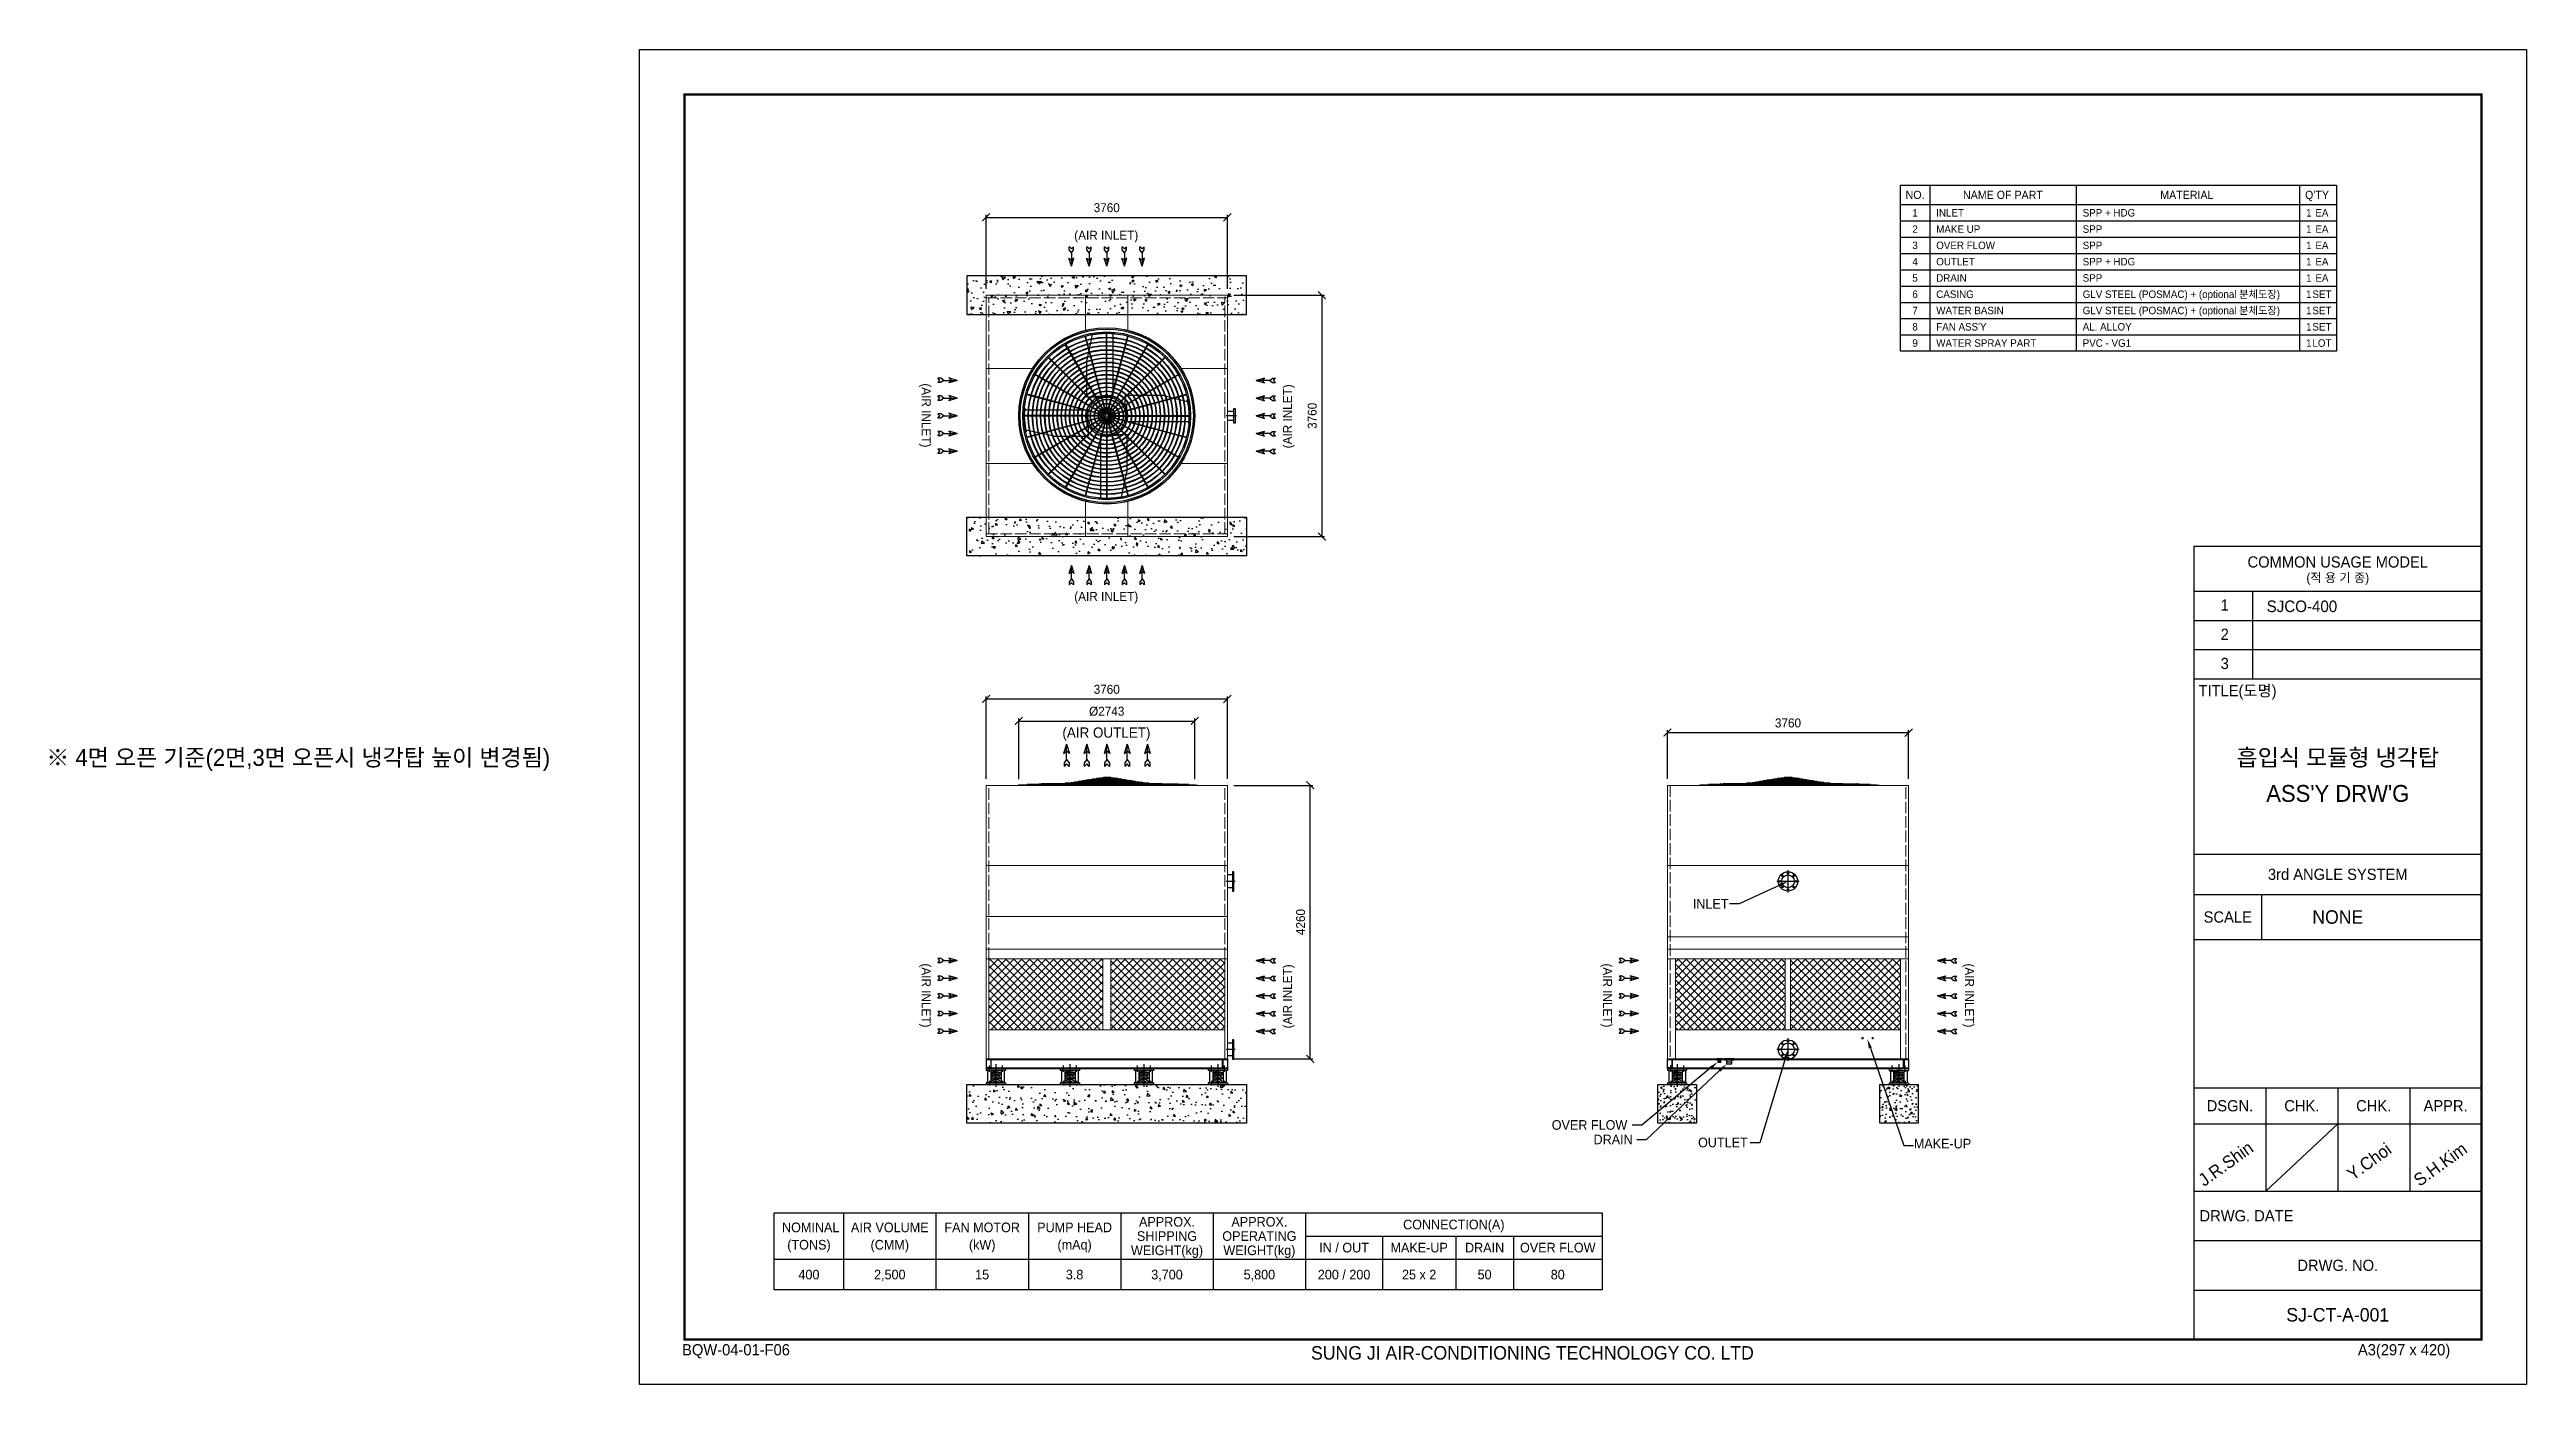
# Model space of a CAD drawing. Header units: millimetres. Extents: x 153008 to 191610, y 0 to 20795.
import ezdxf
from ezdxf import colors
from ezdxf.entities.mleader import LeaderData, LeaderLine
from ezdxf.enums import TextEntityAlignment as Align
from ezdxf.math import Vec2, Vec3

# ---------------------------------------------------------------- set-up
doc = ezdxf.new("R2010")
doc.units = ezdxf.units.MM
doc.header["$LTSCALE"] = 30
doc.header["$MEASUREMENT"] = 0
doc.linetypes.add('CENTER', pattern=[2, 1.25, -0.25, 0.25, -0.25])
doc.linetypes.add('DASHED', pattern=[15, 12, -3])
doc.layers.get('0').update_dxf_attribs({"linetype": 'CONTINUOUS'})
doc.layers.get('DEFPOINTS').update_dxf_attribs({"color": 143, "linetype": 'CONTINUOUS'})
for name, color, linetype in [('4', 2, 'CONTINUOUS'), ('center', 1, 'CENTER'), ('L1_', 7, 'CONTINUOUS'), ('LINE', 7, 'CONTINUOUS'), ('냉각탑', 4, 'CONTINUOUS'), ('냉각탑_box', 1, 'CONTINUOUS'), ('냉각탑_dim', 1, 'CONTINUOUS'), ('냉각탑_form', 1, 'CONTINUOUS'), ('냉각탑_text', 3, 'CONTINUOUS'), ('냉각탑_기초', 23, 'CONTINUOUS'), ('냉각탑_찬넬방진', 1, 'CONTINUOUS')]:
    doc.layers.add(name, color=color, linetype=linetype)
doc.styles.add('HY울릉도L', font='')
doc.styles.get("Standard").update_dxf_attribs({"font": ''})
doc.styles.add('돋움', font='')
doc.styles.get('HY울릉도L').set_extended_font_data('HY울릉도L')
doc.styles.get('Standard').set_extended_font_data('Dotum')
doc.styles.get('돋움').set_extended_font_data('Dotum')
doc.dimstyles.new('성지DIM', dxfattribs={"dimtxt": 3.5, "dimasz": 3, "dimexe": 1, "dimexo": 2.5, "dimgap": 2, "dimtad": 1, "dimdec": 0, "dimzin": 3, "dimdsep": 46, "dimtxsty": 'HY울릉도L', "dimblk": 'ARCHTICK', "dimcen": -2, "dimclrd": 256, "dimclre": 256, "dimclrt": 7, "dimadec": 0, "dimazin": 0, "dimtfac": 1, "dimtdec": 0, "dimtofl": 0, "dimtmove": 0, "dimatfit": 3, "dimfxl": 0, "dimtolj": 1, "dimtzin": 0, "dimlwe": -1, "dimarcsym": 0})

msp = doc.modelspace()

# ---------------------------------------------------------------- texts
at = {"layer": '냉각탑_text', "style": '돋움'}
for s, height, p in [('NO.', 126.81, (182081.8, 18531)), ('NAME OF PART', 126.812, (183451.4, 18531)), ('MATERIAL', 126.81, (186317.4, 18531)), ("Q'TY", 126.81, (188346.3, 18531)), ('1', 116.7, (182081.8, 18252.1)), ('1', 116.7, (188219.5, 18252.1)), ('EA', 116.67, (188422.4, 18252.1)), ('(AIR INLET)', 140, (169476.7, 17901.6)), ('3', 116.7, (182081.8, 17744.8)), ('2', 116.7, (182081.8, 17998.4)), ('1', 116.7, (188219.5, 17998.4)), ('1', 116.7, (188219.5, 17744.8)), ('EA', 116.67, (188422.4, 17998.4)), ('EA', 116.67, (188422.4, 17744.8)), ('4', 116.7, (182081.8, 17491.2)), ('1', 116.7, (188219.5, 17491.2)), ('EA', 116.67, (188422.4, 17491.2)), ('5', 116.7, (182081.8, 17237.6)), ('6', 116.7, (182081.8, 16983.9)), ('1', 116.7, (188219.5, 17237.6)), ('1', 116.7, (188219.5, 16983.9)), ('SET', 116.67, (188422.4, 16983.9)), ('EA', 116.67, (188422.4, 17237.6)), ('7', 116.7, (182081.8, 16730.3)), ('1', 116.7, (188219.5, 16730.3)), ('SET', 116.67, (188422.4, 16730.3)), ('8', 116.7, (182081.8, 16476.7)), ('9', 116.7, (182081.8, 16223.1)), ('1', 116.7, (188219.5, 16476.7)), ('1', 116.7, (188219.5, 16223.1)), ('SET', 116.67, (188422.4, 16476.7)), ('LOT', 116.67, (188422.4, 16223.1)), ('(AIR INLET)', 140, (169476.7, 12276.6)), ('SJCO-400', 180.04, (188111, 12122)), ('(AIR OUTLET)', 160, (169479, 10155.4)), ('※ 4면 오픈 기준(2면,3면 오픈시 냉각탑 높이 변경됨)', 262.5, (156883.9, 9767)), ('흡입식 모듈형 냉각탑', 262.5, (188669.5, 9767)), ("ASS'Y DRW'G", 262.5, (188669.5, 9207)), ('NONE', 210.05, (188669.5, 7281.8)), (' NOMINAL', 150, (164843.2, 2446.6)), ('AIR VOLUME', 150, (166103.2, 2446.6)), ('AIR VOLUME', 150, (166103.2, 2446.6)), ('FAN MOTOR', 150, (167543.2, 2446.6)), ('FAN MOTOR', 150, (167543.2, 2446.6)), ('PUMP HEAD', 150, (168983.2, 2446.6)), ('PUMP HEAD', 150, (168983.2, 2446.6)), ('SHIPPING', 150, (170423.2, 2311.6)), ('APPROX.', 150, (170423.2, 2533.6)), ('APPROX.', 150, (170423.2, 2533.6)), ('OPERATING', 150, (171863.2, 2311.6)), ('APPROX.', 150, (171863.2, 2533.6)), ('APPROX.', 150, (171863.2, 2533.6)), ('CONNECTION(A)', 150, (174893.2, 2491.6)), ('CONNECTION(A)', 150, (174893.2, 2491.6)), ('(TONS)', 150, (164843.2, 2176.6)), ('(CMM)', 150, (166103.2, 2176.6)), ('(kW)', 150, (167543.2, 2176.6)), ('(mAq)', 150, (168983.2, 2176.6)), ('WEIGHT(kg)', 150, (170423.2, 2089.6)), ('WEIGHT(kg)', 150, (171863.2, 2089.6)), ('IN / OUT', 150, (173183.2, 2131.6)), ('MAKE-UP', 150, (174353.2, 2131.6)), ('DRAIN', 150, (175373.2, 2131.6)), ('OVER FLOW', 150, (176513.2, 2131.6)), ('400', 150, (164843.2, 1711.6)), ('2,500', 150, (166103.2, 1711.6)), ('15', 150, (167543.2, 1711.6)), ('3.8', 150, (168983.2, 1711.6)), ('3,700', 150, (170423.2, 1711.6)), ('5,800', 150, (171863.2, 1711.6)), ('200 / 200', 150, (173183.2, 1711.6)), ('25 x 2', 150, (174353.2, 1711.6)), ('50', 150, (175373.2, 1711.6)), ('80', 150, (176513.2, 1711.6)), ('SJ-CT-A-001', 210.051, (188669.5, 1085.3))]:
    msp.add_text(s, height=height, dxfattribs=at).set_placement(p, align=Align.MIDDLE_CENTER)
for s, height, p in [('INLET ', 116.67, (182411.6, 18252.1)), ('SPP + HDG', 116.67, (184694.2, 18252.1)), ('OVER FLOW', 116.67, (182411.6, 17744.8)), ('MAKE UP', 116.67, (182411.6, 17998.4)), ('SPP', 116.67, (184694.2, 17998.4)), ('SPP', 116.67, (184694.2, 17744.8)), ('OUTLET ', 116.67, (182411.6, 17491.2)), ('SPP + HDG', 116.67, (184694.2, 17491.2)), ('CASING', 116.67, (182411.6, 16983.9)), ('DRAIN', 116.67, (182411.6, 17237.6)), ('SPP', 116.67, (184694.2, 17237.6)), ('GLV STEEL (POSMAC) + (optional 분체도장)', 116.667, (184694.2, 16983.9)), ('WATER BASIN', 116.667, (182411.6, 16730.3)), ('GLV STEEL (POSMAC) + (optional 분체도장)', 116.667, (184694.2, 16730.3)), ('WATER SPRAY PART', 116.667, (182411.6, 16223.1)), ("FAN ASS'Y", 116.67, (182411.6, 16476.7)), ('AL. ALLOY', 116.67, (184694.2, 16476.7)), ('PVC - VG1', 116.67, (184694.2, 16223.1)), ('OVER FLOW', 150, (176419.7, 4042.3)), ('DRAIN', 150, (177070.8, 3816.3)), ('MAKE-UP', 150, (182062.4, 3751.7))]:
    msp.add_text(s, height=height, dxfattribs=at).set_placement(p, align=Align.MIDDLE_LEFT)
for rotation, p in [(270, (166672, 15096.4)), (90, (172302.3, 15081.4)), (270, (166672, 6060.1)), (90, (172302.3, 6045)), (270, (177288.7, 6060.1)), (270, (182930.4, 6060.1))]:
    msp.add_text('(AIR INLET)', height=140, rotation=rotation, dxfattribs=at).set_placement(p, align=Align.MIDDLE_CENTER)
for s, p in [('INLET', (179174.6, 7487.2)), ('OUTLET', (179473.8, 3769.8))]:
    msp.add_text(s, height=150, dxfattribs=at).set_placement(p, align=Align.MIDDLE_RIGHT)
for s, p in [('J.R.Shin', (186587.3, 3074.9)), ('Y.Choi', (188902.7, 3168.3)), ('S.H.Kim', (189943.8, 3074.9))]:
    msp.add_text(s, height=196.05, rotation=35.81856, dxfattribs=at).set_placement(p)

# ---------------------------------------------------------------- blocks, each defined once
blk = doc.blocks.new('냉각탑form')
at = {"layer": 'DEFPOINTS'}
blk.add_lwpolyline([(0, 297.07), (420.1, 297.07), (420.1, 0), (0, 0)], close=True, dxfattribs=at)
at = {"layer": '냉각탑_form'}
for p, q in [((346.08, 186.55), (346.08, 10)), ((346.08, 186.55), (410.1, 186.55)), ((346.08, 186.55), (410.1, 186.55)), ((346.08, 176.54), (410.1, 176.54)), ((359.09, 176.54), (359.09, 157.04)), ((346.08, 170.04), (410.1, 170.04)), ((346.08, 163.54), (410.1, 163.54)), ((346.08, 157.04), (410.1, 157.04)), ((346.08, 157.04), (410.1, 157.04)), ((346.08, 118.03), (410.1, 118.03)), ((346.08, 109.03), (410.1, 109.03)), ((361.09, 109.03), (361.09, 99.02)), ((346.08, 99.02), (410.1, 99.02)), ((346.08, 66.02), (410.1, 66.02)), ((362.09, 66.02), (362.09, 43.01)), ((378.09, 66.02), (378.09, 43.01)), ((394.1, 66.02), (394.1, 43.01)), ((346.08, 58.01), (410.1, 58.01)), ((378.09, 58.01), (362.09, 43.01)), ((346.08, 43.01), (410.1, 43.01)), ((346.08, 32.01), (410.1, 32.01)), ((346.08, 21.01), (410.1, 21.01))]:
    blk.add_line(p, q, dxfattribs=at)
at = {"layer": '냉각탑_form', "const_width": 0.5}
blk.add_lwpolyline([(10, 287.07), (10, 10), (410.1, 10), (410.1, 287.07)], close=True, dxfattribs=at)
at = {"layer": '냉각탑_form', "style": '돋움'}
for s, height, p in [('COMMON USAGE MODEL', 2.5006, (378.09, 183.04)), ('(적 용 기 종)', 2, (378.09, 179.54)), ('3rd ANGLE SYSTEM', 2.5006, (378.09, 113.53)), ('SCALE', 2.501, (353.59, 104.03)), ('DSGN.', 2.501, (354.09, 62.02)), ('CHK.', 2.501, (370.09, 62.02)), ('CHK.', 2.501, (386.09, 62.02)), ('APPR.', 2.501, (402.1, 62.02)), ('DRWG. NO.', 2.501, (378.09, 26.51))]:
    blk.add_text(s, height=height, dxfattribs=at).set_placement(p, align=Align.MIDDLE_CENTER)
for s, height, p in [('1', 2.5, (352.02, 172.2)), ('2', 2.5, (352.02, 165.7)), ('3', 2.5, (352.02, 159.2)), ('TITLE(도명)', 2.501, (347.09, 153.14)), ('DRWG. DATE', 2.501, (347.32, 36.29)), ('BQW-04-01-F06', 2.5006, (9.48, 6.47)), ('SUNG JI AIR-CONDITIONING TECHNOLOGY CO. LTD', 3.0007, (149.5, 5.53)), ('A3(297 x 420)', 2.5006, (382.58, 6.47))]:
    blk.add_text(s, height=height, dxfattribs=at).set_placement(p)
blk = doc.blocks.new('A$C1FB73ED1')
for p, q in [((1246, 1333), (677, 2318)), ((1251, 1336), (683, 2321)), ((1261, 1340), (967, 2438)), ((1267, 1342), (972, 2440)), ((1277, 1343), (1277, 2480)), ((1283, 1343), (1283, 2480)), ((1293, 1342), (1588, 2440)), ((1299, 1340), (1593, 2438)), ((1309, 1336), (1877, 2321)), ((1314, 1333), (1883, 2318)), ((1224, 1309), (239, 1877)), ((1227, 1314), (242, 1883)), ((1233, 1322), (429, 2126)), ((1238, 1327), (434, 2131)), ((1322, 1327), (2126, 2131)), ((1327, 1322), (2131, 2126)), ((1333, 1314), (2318, 1883)), ((1336, 1309), (2321, 1877)), ((1218, 1293), (120, 1588)), ((1220, 1299), (122, 1593)), ((1340, 1299), (2438, 1593)), ((1342, 1293), (2440, 1588)), ((1217, 1283), (80, 1283)), ((1217, 1277), (80, 1277)), ((1218, 1267), (120, 972)), ((1220, 1261), (122, 967)), ((1224, 1251), (239, 683)), ((1227, 1246), (242, 677)), ((1233, 1238), (429, 434)), ((1238, 1233), (434, 429)), ((1246, 1227), (677, 242)), ((1251, 1224), (683, 239)), ((1261, 1220), (967, 122)), ((1267, 1218), (972, 120)), ((1277, 1217), (1277, 80)), ((1283, 1217), (1283, 80)), ((1293, 1218), (1588, 120)), ((1299, 1220), (1593, 122)), ((1309, 1224), (1877, 239)), ((1314, 1227), (1883, 242)), ((1322, 1233), (2126, 429)), ((1327, 1238), (2131, 434)), ((1333, 1246), (2318, 677)), ((1336, 1251), (2321, 683)), ((1340, 1261), (2438, 967)), ((1342, 1267), (2440, 972)), ((1343, 1283), (2480, 1283)), ((1343, 1277), (2480, 1277))]:
    blk.add_line(p, q)
for radius in [1280, 1260, 1220, 1200]:
    blk.add_circle((1280, 1280), radius)
at = {"ltscale": 5}
for radius in [1143, 1137, 1083, 1077, 1023, 1017, 963, 957, 903, 897, 843, 837, 783, 777, 723, 717, 663, 657, 603, 597, 543, 537, 483, 477, 423, 417, 363, 357, 303, 297, 243, 237, 183, 177, 123, 117, 63, 57, 40, 21]:
    blk.add_circle((1280, 1280), radius, dxfattribs=at)
at = {"color": 7}
blk.add_circle((1280, 1280), 274, dxfattribs=at)
at = {"layer": 'LINE', "color": 7}
for p, q in [((985, 2053), (1072, 2459)), ((1368, 2478), (1368, 1567)), ((985, 2053), (985, 1550)), ((1131, 1550), (985, 1550)), ((1131, 1550), (985, 1550)), ((1131, 1567), (1369, 1567)), ((1131, 1567), (1369, 1567)), ((1131, 1567), (1131, 1549)), ((1131, 1567), (1131, 1549)), ((1131, 1549), (1230, 1549)), ((1131, 1549), (1230, 1549)), ((1330, 1549), (1369, 1549)), ((1330, 1549), (1369, 1549)), ((1369, 1567), (1369, 1549)), ((1369, 1567), (1369, 1549)), ((2111, 1575), (1550, 1575)), ((1550, 1429), (1550, 1575)), ((1550, 1429), (1550, 1575)), ((2111, 1575), (2457, 1488)), ((84, 1368), (993, 1368)), ((84, 1368), (993, 1368)), ((993, 1131), (993, 1369)), ((993, 1131), (993, 1369)), ((993, 1369), (1011, 1369)), ((993, 1369), (1011, 1369)), ((993, 1131), (993, 1369)), ((993, 1131), (993, 1369)), ((993, 1369), (1011, 1369)), ((993, 1369), (1011, 1369)), ((993, 1131), (1011, 1131)), ((993, 1131), (1011, 1131)), ((993, 1131), (1011, 1131)), ((993, 1131), (1011, 1131)), ((1010, 1131), (1010, 985)), ((1010, 1131), (1010, 985)), ((1010, 1131), (1010, 985)), ((1010, 1131), (1010, 985)), ((1011, 1330), (1011, 1369)), ((1011, 1330), (1011, 1369)), ((1011, 1330), (1011, 1369)), ((1011, 1330), (1011, 1369)), ((1011, 1131), (1011, 1230)), ((1011, 1131), (1011, 1230)), ((1011, 1131), (1011, 1230)), ((1011, 1131), (1011, 1230)), ((1549, 1429), (1549, 1330)), ((1549, 1429), (1549, 1330)), ((1567, 1429), (1549, 1429)), ((1567, 1429), (1549, 1429)), ((1549, 1230), (1549, 1191)), ((1549, 1230), (1549, 1191)), ((1567, 1191), (1549, 1191)), ((1567, 1191), (1549, 1191)), ((1567, 1429), (1567, 1191)), ((1567, 1429), (1567, 1191)), ((2476, 1192), (1567, 1192)), ((509, 985), (103, 1072)), ((509, 985), (1010, 985)), ((509, 985), (1010, 985)), ((1230, 1011), (1191, 1011)), ((1191, 993), (1191, 1011)), ((1230, 1011), (1191, 1011)), ((1191, 993), (1191, 1011)), ((1429, 993), (1191, 993)), ((1429, 993), (1191, 993)), ((1192, 82), (1192, 993)), ((1429, 1011), (1330, 1011)), ((1429, 1011), (1330, 1011)), ((1429, 993), (1429, 1011)), ((1429, 993), (1429, 1011)), ((1429, 1010), (1575, 1010)), ((1429, 1010), (1575, 1010)), ((1575, 507), (1575, 1010)), ((1575, 507), (1488, 101)), ((1167, 83), (1167, 85)), ((1393, 83), (1393, 85)), ((1513, 104), (1513, 106))]:
    blk.add_line(p, q, dxfattribs=at)
for points in [[(1272, 1594), (1269, 1588), (1272, 1581), (1280, 1581), (1284, 1588), (1280, 1594)], [(1272, 1594), (1269, 1588), (1272, 1581), (1280, 1581), (1284, 1588), (1280, 1594)], [(966, 1272), (972, 1269), (979, 1272), (979, 1280), (972, 1284), (966, 1280)], [(966, 1272), (972, 1269), (979, 1272), (979, 1280), (972, 1284), (966, 1280)], [(966, 1272), (972, 1269), (979, 1272), (979, 1280), (972, 1284), (966, 1280)], [(966, 1272), (972, 1269), (979, 1272), (979, 1280), (972, 1284), (966, 1280)], [(1594, 1288), (1588, 1291), (1581, 1288), (1581, 1280), (1588, 1276), (1594, 1280)], [(1594, 1288), (1588, 1291), (1581, 1288), (1581, 1280), (1588, 1276), (1594, 1280)], [(1288, 966), (1291, 972), (1288, 979), (1280, 979), (1276, 972), (1280, 966)], [(1288, 966), (1291, 972), (1288, 979), (1280, 979), (1276, 972), (1280, 966)]]:
    blk.add_lwpolyline(points, close=True, dxfattribs=at)
for centre, radius in [((1191, 1559), 2), ((1191, 1559), 2), ((1231, 1559), 2), ((1231, 1559), 2), ((1276, 1588), 8.5), ((1276, 1588), 8.5), ((1350, 1559), 2), ((1350, 1559), 2), ((972, 1276), 8.5), ((972, 1276), 8.5), ((972, 1276), 8.5), ((972, 1276), 8.5), ((1001, 1350), 2), ((1001, 1350), 2), ((1001, 1350), 2), ((1001, 1350), 2), ((1001, 1231), 2), ((1001, 1231), 2), ((1001, 1231), 2), ((1001, 1231), 2), ((1001, 1191), 2), ((1001, 1191), 2), ((1001, 1191), 2), ((1001, 1191), 2), ((1559, 1369), 2), ((1559, 1369), 2), ((1559, 1329), 2), ((1559, 1329), 2), ((1559, 1210), 2), ((1559, 1210), 2), ((1588, 1284), 8.5), ((1588, 1284), 8.5), ((1210, 1001), 2), ((1210, 1001), 2), ((1284, 972), 8.5), ((1284, 972), 8.5), ((1329, 1001), 2), ((1329, 1001), 2), ((1369, 1001), 2), ((1369, 1001), 2)]:
    blk.add_circle(centre, radius, dxfattribs=at)
for centre, radius, start, end in [((1280, 1483), 1000, 83.5007, 103.4595), ((1280, 1483), 998, 83.4876, 103.487), ((1481, 1280), 998, 353.4876, 13.487), ((1481, 1280), 1000, 353.5007, 13.4595), ((1079, 1280), 1000, 173.5007, 193.4595), ((1079, 1280), 998, 173.4876, 193.487), ((1280, 1077), 998, 263.4876, 283.487), ((1280, 1077), 1000, 263.5007, 283.4595)]:
    blk.add_arc(centre, radius, start, end, dxfattribs=at)
blk = doc.blocks.new('_ArchTick')
at = {"color": 0, "linetype": 'ByBlock', "const_width": 0.15}
blk.add_lwpolyline([(-0.5, -0.5), (0.5, 0.5)], dxfattribs=at)
blk = doc.blocks.new('*D114')
at = {"layer": 'DEFPOINTS', "color": 0, "transparency": 16777216}
for p in [(171364, 18181), (167604, 16969), (171364, 16969)]:
    blk.add_point(p, dxfattribs=at)
at = {"layer": '냉각탑_dim', "transparency": 16777216}
for p, q in [((167604, 17069), (167604, 18221)), ((171364, 17069), (171364, 18221))]:
    blk.add_line(p, q, dxfattribs=at)
at = {"layer": '냉각탑_dim', "lineweight": -2, "transparency": 16777216}
blk.add_line((167604, 18181), (171364, 18181), dxfattribs=at)
at = {"layer": '냉각탑_dim', "lineweight": -2, "transparency": 16777216, "xscale": 120, "yscale": 120, "zscale": 120, "rotation": 180}
blk.add_blockref('_ArchTick', (167604, 18181), dxfattribs=at)
at = {"layer": '냉각탑_dim', "lineweight": -2, "transparency": 16777216, "xscale": 120, "yscale": 120, "zscale": 120}
blk.add_blockref('_ArchTick', (171364, 18181), dxfattribs=at)
at = {"layer": '냉각탑_dim', "color": 7, "transparency": 16777216, "insert": (169484, 18331), "char_height": 140, "attachment_point": 5, "style": 'HY울릉도L'}
blk.add_mtext('\\A1;3760', dxfattribs=at)
blk = doc.blocks.new('*D115')
at = {"layer": 'DEFPOINTS', "color": 0, "transparency": 16777216}
for p in [(171364, 16969), (171364, 13209), (172837, 13209)]:
    blk.add_point(p, dxfattribs=at)
at = {"layer": '냉각탑_dim', "transparency": 16777216}
for p, q in [((171464, 16969), (172877, 16969)), ((171464, 13209), (172877, 13209))]:
    blk.add_line(p, q, dxfattribs=at)
at = {"layer": '냉각탑_dim', "lineweight": -2, "transparency": 16777216}
blk.add_line((172837, 16969), (172837, 13209), dxfattribs=at)
at = {"layer": '냉각탑_dim', "lineweight": -2, "transparency": 16777216, "xscale": 120, "yscale": 120, "zscale": 120}
for p, rotation in [((172837, 16969), 90), ((172837, 13209), 270)]:
    blk.add_blockref('_ArchTick', p, dxfattribs=dict(at, rotation=rotation))
at = {"layer": '냉각탑_dim', "color": 7, "transparency": 16777216, "insert": (172687, 15089), "char_height": 140, "attachment_point": 5, "rotation": 90, "style": 'HY울릉도L'}
blk.add_mtext('\\A1;3760', dxfattribs=at)
blk = doc.blocks.new('화살표 IN OUT')
at = {"layer": '냉각탑_dim'}
for p, q in [((-323, 43), (-384, 43)), ((-343, 0), (-384, 43)), ((-384, -43), (-343, 0)), ((-266, 0), (-323, 43)), ((-266, 0), (-323, -43)), ((-266, 0), (0, 0)), ((-163, 50), (-122, 0)), ((0, 0), (-163, 50)), ((-163, -50), (-122, 0)), ((0, 0), (-163, -50)), ((-323, -43), (-384, -43))]:
    blk.add_line(p, q, dxfattribs=at)
blk = doc.blocks.new('A$C747319C1')
at = {"layer": '냉각탑_기초', "ltscale": 30}
h = blk.add_hatch(dxfattribs=at)
h.set_pattern_fill('AR-CONC', color=256, scale=50, angle=-90, style=0)
h.set_pattern_definition([(320, (118577.86, 1170.8), (-31.3761, -358.6301), [37.5, -412.5]), (265, (118577.86, 1170.8), (376.0961, 69.3757), [30, -330]), (10.45144, (118575.25, 1140.92), (344.72, -289.2544), [31.8701, -350.5711]), (316.1842, (118677.86, 1170.8), (-82.7596, -533.6207), [56.25, -618.75]), (6.63564, (118670.97, 1126.34), (487.0593, -467.331), [47.8052, -525.857]), (261.18416, (118677.86, 1170.8), (487.0593, -467.331), [45, -495]), (291, (118652.86, 1120.8), (-201.30945, -298.4535), [37.5, -412.5]), (236, (118652.86, 1120.8), (362.575, -121.6577), [30, -330]), (341.45144, (118636.1, 1095.94), (161.2656, -420.1112), [31.8701, -350.5711]), (307.5, (118577.86, 1170.81), (166.44693, -6.07993), [0, -326, 0, -335, 0, -331.25]), (277.5, (118577.86, 1170.8), (197.20586, -131.53477), [0, -191, 0, -318.5, 0, -126.25]), (237.5, (118577.86, 1282.31), (-11.27744, -266.91122), [0, -125, 0, -390, 0, -517.5]), (227.5, (118577.86, 1332.3), (50.0525, -291.5931), [0, -162.5, 0, -259, 0, -367.5])])
h.paths.add_polyline_path([(4360, 0), (0, 0), (0, 600), (4360, 600)])
blk.add_lwpolyline([(4360, 0), (0, 0), (0, 600), (4360, 600)], close=True, dxfattribs=at)
blk = doc.blocks.new('*D120')
at = {"layer": 'DEFPOINTS', "color": 0, "transparency": 16777216}
for p in [(171364, 9333), (172656, 9333), (171364, 5073)]:
    blk.add_point(p, dxfattribs=at)
at = {"layer": '냉각탑_dim', "transparency": 16777216}
for p, q in [((171464, 9333), (172696, 9333)), ((171464, 5073), (172696, 5073))]:
    blk.add_line(p, q, dxfattribs=at)
at = {"layer": '냉각탑_dim', "lineweight": -2, "transparency": 16777216}
blk.add_line((172656, 5073), (172656, 9333), dxfattribs=at)
at = {"layer": '냉각탑_dim', "lineweight": -2, "transparency": 16777216, "xscale": 120, "yscale": 120, "zscale": 120}
for p, rotation in [((172656, 9333), 90), ((172656, 5073), 270)]:
    blk.add_blockref('_ArchTick', p, dxfattribs=dict(at, rotation=rotation))
at = {"layer": '냉각탑_dim', "color": 7, "transparency": 16777216, "insert": (172506, 7203), "char_height": 140, "attachment_point": 5, "rotation": 90, "style": 'HY울릉도L'}
blk.add_mtext('\\A1;4260', dxfattribs=at)
blk = doc.blocks.new('*D121')
at = {"layer": 'DEFPOINTS', "color": 0, "transparency": 16777216}
for p in [(181981, 10154), (178221, 9333), (181981, 9333)]:
    blk.add_point(p, dxfattribs=at)
at = {"layer": '냉각탑_dim', "transparency": 16777216}
for p, q in [((178221, 9433), (178221, 10194)), ((181981, 9433), (181981, 10194))]:
    blk.add_line(p, q, dxfattribs=at)
at = {"layer": '냉각탑_dim', "lineweight": -2, "transparency": 16777216}
blk.add_line((178221, 10154), (181981, 10154), dxfattribs=at)
at = {"layer": '냉각탑_dim', "lineweight": -2, "transparency": 16777216, "xscale": 120, "yscale": 120, "zscale": 120, "rotation": 180}
blk.add_blockref('_ArchTick', (178221, 10154), dxfattribs=at)
at = {"layer": '냉각탑_dim', "lineweight": -2, "transparency": 16777216, "xscale": 120, "yscale": 120, "zscale": 120}
blk.add_blockref('_ArchTick', (181981, 10154), dxfattribs=at)
at = {"layer": '냉각탑_dim', "color": 7, "transparency": 16777216, "insert": (180101, 10304), "char_height": 140, "attachment_point": 5, "style": 'HY울릉도L'}
blk.add_mtext('\\A1;3760', dxfattribs=at)
blk = doc.blocks.new('*D122')
at = {"layer": 'DEFPOINTS', "color": 0, "transparency": 16777216}
for p in [(171364, 10678), (167604, 9333), (171364, 9333)]:
    blk.add_point(p, dxfattribs=at)
at = {"layer": '냉각탑_dim', "transparency": 16777216}
for p, q in [((167604, 9433), (167604, 10718)), ((171364, 9433), (171364, 10718))]:
    blk.add_line(p, q, dxfattribs=at)
at = {"layer": '냉각탑_dim', "lineweight": -2, "transparency": 16777216}
blk.add_line((167604, 10678), (171364, 10678), dxfattribs=at)
at = {"layer": '냉각탑_dim', "lineweight": -2, "transparency": 16777216, "xscale": 120, "yscale": 120, "zscale": 120, "rotation": 180}
blk.add_blockref('_ArchTick', (167604, 10678), dxfattribs=at)
at = {"layer": '냉각탑_dim', "lineweight": -2, "transparency": 16777216, "xscale": 120, "yscale": 120, "zscale": 120}
blk.add_blockref('_ArchTick', (171364, 10678), dxfattribs=at)
at = {"layer": '냉각탑_dim', "color": 7, "transparency": 16777216, "insert": (169484, 10828), "char_height": 140, "attachment_point": 5, "style": 'HY울릉도L'}
blk.add_mtext('\\A1;3760', dxfattribs=at)
blk = doc.blocks.new('*D123')
at = {"layer": 'DEFPOINTS', "color": 0, "transparency": 16777216}
for p in [(170856, 10335), (168113, 9330), (170856, 9330)]:
    blk.add_point(p, dxfattribs=at)
at = {"layer": '냉각탑_dim', "transparency": 16777216}
for p, q in [((168113, 9430), (168113, 10375)), ((170856, 9430), (170856, 10375))]:
    blk.add_line(p, q, dxfattribs=at)
at = {"layer": '냉각탑_dim', "lineweight": -2, "transparency": 16777216}
blk.add_line((168113, 10335), (170856, 10335), dxfattribs=at)
at = {"layer": '냉각탑_dim', "lineweight": -2, "transparency": 16777216, "xscale": 120, "yscale": 120, "zscale": 120, "rotation": 180}
blk.add_blockref('_ArchTick', (168113, 10335), dxfattribs=at)
at = {"layer": '냉각탑_dim', "lineweight": -2, "transparency": 16777216, "xscale": 120, "yscale": 120, "zscale": 120}
blk.add_blockref('_ArchTick', (170856, 10335), dxfattribs=at)
at = {"layer": '냉각탑_dim', "color": 7, "transparency": 16777216, "insert": (169484, 10485), "char_height": 140, "attachment_point": 5, "style": 'HY울릉도L'}
blk.add_mtext('\\A1;Ø2743', dxfattribs=at)
blk = doc.blocks.new('sdfghj')
at = {"layer": '4', "color": 3, "linetype": 'CENTER'}
blk.add_line((77432, -35928), (77432, -36281), dxfattribs=at)
at = {"layer": 'L1_', "color": 2, "linetype": 'Continuous'}
for p, q in [((77283, -35997), (77283, -36029)), ((77283, -35997), (77584, -35997)), ((77283, -36029), (77584, -36029)), ((77283, -36221), (77584, -36221)), ((77283, -36221), (77283, -36247)), ((77283, -36247), (77584, -36247)), ((77301, -36029), (77351, -36029)), ((77301, -36029), (77301, -36222)), ((77301, -36120), (77301, -36221)), ((77351, -36029), (77351, -36222)), ((77351, -36120), (77351, -36221)), ((77367, -36056), (77367, -36068)), ((77428, -36056), (77367, -36056)), ((77367, -36063), (77395, -36068)), ((77367, -36160), (77426, -36133)), ((77367, -36160), (77406, -36171)), ((77367, -36210), (77367, -36221)), ((77495, -36213), (77367, -36213)), ((77367, -36213), (77493, -36213)), ((77368, -36080), (77419, -36056)), ((77368, -36105), (77428, -36077)), ((77368, -36131), (77428, -36103)), ((77368, -36189), (77422, -36164)), ((77496, -36213), (77368, -36213)), ((77369, -36213), (77497, -36213)), ((77370, -36106), (77407, -36113)), ((77425, -36191), (77378, -36213)), ((77384, -36029), (77384, -36031)), ((77477, -36031), (77384, -36031)), ((77419, -36158), (77391, -36149)), ((77428, -36100), (77393, -36093)), ((77425, -36031), (77425, -36041)), ((77440, -36041), (77425, -36041)), ((77428, -36130), (77428, -36041)), ((77428, -36130), (77436, -36130)), ((77436, -36130), (77436, -36041)), ((77436, -36056), (77496, -36056)), ((77438, -36056), (77436, -36056)), ((77496, -36105), (77436, -36077)), ((77436, -36099), (77471, -36093)), ((77495, -36131), (77436, -36103)), ((77497, -36160), (77438, -36133)), ((77438, -36191), (77485, -36213)), ((77440, -36031), (77440, -36041)), ((77495, -36189), (77442, -36164)), ((77496, -36080), (77444, -36056)), ((77444, -36158), (77473, -36149)), ((77493, -36106), (77457, -36113)), ((77497, -36160), (77458, -36171)), ((77496, -36063), (77469, -36068)), ((77477, -36029), (77477, -36031)), ((77496, -36056), (77496, -36068)), ((77497, -36209), (77497, -36221)), ((77509, -36029), (77562, -36029)), ((77509, -36029), (77509, -36221)), ((77509, -36120), (77509, -36221)), ((77562, -36029), (77562, -36221)), ((77562, -36120), (77562, -36221)), ((77584, -35997), (77584, -36029)), ((77584, -36221), (77584, -36247))]:
    blk.add_line(p, q, dxfattribs=at)
at = {"layer": 'L1_', "color": 1, "linetype": 'CENTER'}
for p, q in [((77327, -36047), (77327, -35949)), ((77327, -36189), (77327, -36261)), ((77531, -36047), (77531, -35949)), ((77531, -36188), (77531, -36260))]:
    blk.add_line(p, q, dxfattribs=at)
at = {"layer": 'L1_', "color": 2, "linetype": 'Continuous'}
for centre, radius, start, end in [((77381, -36092), 18.3, 142.4554, 226.9466), ((77394, -36147), 31.4, 150.8406, 199.726), ((77368, -36157), 3.63, 199.726, 254.389), ((77386, -36200), 21.4, 154.2564, 218.822), ((77369, -36083), 3.63, 114.7395, 142.4554), ((77370, -36134), 3.63, 114.7395, 150.8406), ((77370, -36192), 3.63, 114.7395, 154.2564), ((77371, -36103), 3.63, 226.9466, 260.1342), ((77418, -36162), 3.63, 294.7395, 71.8917), ((77424, -36167), 3.63, 22.2631, 114.7395), ((77400, -36177), 29.3, 330.1371, 22.2631), ((77425, -36130), 3.63, 294.7395, 0), ((77464, -36177), 29.3, 157.7369, 209.8629), ((77440, -36130), 3.63, 180, 245.2605), ((77440, -36167), 3.63, 65.2605, 157.7369), ((77446, -36162), 3.63, 108.1083, 245.2605), ((77493, -36103), 3.63, 279.8658, 313.0534), ((77483, -36092), 18.3, 313.0534, 37.5446), ((77494, -36134), 3.63, 29.1594, 65.2605), ((77494, -36192), 3.63, 25.7436, 65.2605), ((77478, -36200), 21.4, 321.178, 25.7436), ((77494, -36083), 3.63, 37.5446, 65.2605), ((77470, -36147), 31.4, 340.274, 29.1594), ((77496, -36157), 3.63, 285.611, 340.274)]:
    blk.add_arc(centre, radius, start, end, dxfattribs=at)
blk = doc.blocks.new('673467346')
at = {"layer": '냉각탑_찬넬방진', "ltscale": 500}
for p, q in [((254978, 6161), (254978, 6011)), ((254978, 6161), (258738, 6161)), ((254978, 6151), (255039, 6151)), ((254978, 6011), (258738, 6011)), ((255069, 6151), (258649, 6151)), ((255069, 6021), (258649, 6021)), ((258679, 6151), (258738, 6151)), ((258679, 6021), (258738, 6021))]:
    blk.add_line(p, q, dxfattribs=at)
at = {"layer": '냉각탑_찬넬방진'}
for p, q in [((255039, 6021), (254979, 6021)), ((254980, 6151), (255040, 6151)), ((255051, 6139), (255051, 6033)), ((255057, 6033), (255057, 6139)), ((258661, 6033), (258661, 6139)), ((258667, 6139), (258667, 6033)), ((258738, 6151), (258679, 6151)), ((258679, 6021), (258738, 6021)), ((258738, 6161), (258738, 6011))]:
    blk.add_line(p, q, dxfattribs=at)
for centre, start, end in [((255039, 6139), 0, 90), ((255039, 6033), 270, 0), ((255069, 6139), 90, 180), ((255069, 6033), 180, 270), ((258649, 6139), 0, 90), ((258649, 6033), 270, 0), ((258679, 6139), 90, 180), ((258679, 6033), 180, 270)]:
    blk.add_arc(centre, 12, start, end, dxfattribs=at)
blk = doc.blocks.new('4567547')
at = {"layer": '냉각탑', "linetype": 'Continuous', "lineweight": 15}
for p, q in [((173015, 16484), (173015, 16481)), ((173015, 16484), (176977, 16484)), ((173015, 16484), (173015, 16481)), ((173015, 16484), (173015, 16481)), ((173015, 16483), (176977, 16483)), ((173015, 16481), (176977, 16481)), ((173015, 16481), (176977, 16481)), ((176977, 16481), (173015, 16481)), ((173020, 16490), (173229, 16495)), ((173080, 16492), (174846, 16492)), ((174846, 16498), (173209, 16498)), ((173210, 16506), (174847, 16506)), ((173232, 16499), (173229, 16495)), ((173548, 16524), (173457, 16511)), ((173525, 16524), (174848, 16524)), ((174000, 16514), (173764, 16514)), ((174002, 16515), (173771, 16511)), ((174152, 16514), (173984, 16514)), ((173984, 16504), (173986, 16504)), ((174084, 16503), (173987, 16503)), ((174002, 16515), (174004, 16515)), ((174002, 16500), (174023, 16503)), ((174004, 16515), (174039, 16511)), ((174049, 16526), (174024, 16522)), ((174077, 16511), (174040, 16514)), ((174051, 16535), (175408, 16535)), ((174133, 16525), (174051, 16525)), ((174136, 16526), (174054, 16522)), ((174138, 16526), (174056, 16522)), ((174085, 16504), (174065, 16500)), ((174089, 16504), (174069, 16500)), ((174085, 16504), (174089, 16504)), ((174246, 16503), (174090, 16503)), ((174103, 16500), (174123, 16503)), ((174154, 16515), (174132, 16511)), ((174136, 16526), (174138, 16526)), ((174157, 16515), (174136, 16511)), ((174219, 16525), (174139, 16525)), ((174151, 16522), (174173, 16525)), ((174154, 16515), (174157, 16515)), ((174301, 16514), (174159, 16514)), ((174186, 16537), (174160, 16533)), ((174171, 16511), (174190, 16514)), ((174212, 16537), (174187, 16533)), ((174188, 16546), (175378, 16546)), ((174208, 16537), (174188, 16537)), ((174214, 16537), (174189, 16533)), ((174221, 16528), (174200, 16524)), ((174225, 16528), (174204, 16524)), ((174212, 16539), (174214, 16539)), ((174286, 16539), (174215, 16539)), ((174221, 16531), (174225, 16531)), ((174226, 16538), (174247, 16542)), ((174356, 16530), (174227, 16530)), ((174247, 16509), (174230, 16505)), ((174253, 16509), (174236, 16505)), ((174237, 16527), (174256, 16530)), ((174264, 16553), (174238, 16549)), ((174457, 16510), (174253, 16510)), ((174287, 16553), (174262, 16549)), ((174289, 16553), (174264, 16549)), ((174264, 16505), (174280, 16508)), ((174266, 16562), (175160, 16562)), ((174284, 16553), (174266, 16553)), ((174289, 16542), (174267, 16538)), ((174293, 16542), (174271, 16538)), ((174303, 16520), (174286, 16516)), ((174287, 16553), (174289, 16553)), ((174289, 16542), (174293, 16542)), ((174354, 16553), (174291, 16553)), ((174308, 16520), (174291, 16516)), ((174411, 16544), (174295, 16544)), ((174300, 16549), (174321, 16553)), ((174304, 16538), (174323, 16542)), ((174497, 16521), (174309, 16521)), ((174343, 16564), (174316, 16560)), ((174319, 16518), (174335, 16521)), ((174357, 16555), (174334, 16551)), ((174363, 16566), (174337, 16562)), ((174361, 16555), (174338, 16551)), ((174365, 16566), (174339, 16562)), ((174358, 16533), (174341, 16529)), ((174345, 16575), (175137, 16575)), ((174359, 16566), (174345, 16566)), ((174364, 16533), (174346, 16529)), ((174357, 16555), (174361, 16555)), ((174363, 16566), (174365, 16566)), ((174466, 16557), (174363, 16557)), ((174536, 16534), (174365, 16534)), ((174421, 16568), (174367, 16568)), ((174371, 16551), (174390, 16555)), ((174374, 16562), (174396, 16566)), ((174374, 16529), (174389, 16532)), ((174421, 16579), (174393, 16575)), ((174414, 16546), (174396, 16542)), ((174419, 16546), (174401, 16542)), ((174425, 16568), (174402, 16564)), ((174429, 16568), (174406, 16564)), ((174441, 16579), (174414, 16575)), ((174443, 16579), (174416, 16575)), ((174577, 16546), (174423, 16546)), ((174425, 16586), (175107, 16586)), ((174436, 16579), (174425, 16579)), ((174430, 16542), (174446, 16546)), ((174523, 16568), (174433, 16568)), ((174439, 16564), (174459, 16568)), ((174441, 16579), (174443, 16579)), ((174490, 16579), (174445, 16579)), ((174460, 16515), (174448, 16512)), ((174451, 16575), (174472, 16579)), ((174471, 16557), (174453, 16553)), ((174467, 16515), (174455, 16512)), ((174477, 16557), (174458, 16553)), ((174460, 16515), (174467, 16515)), ((174706, 16515), (174468, 16515)), ((174495, 16579), (174471, 16575)), ((174501, 16591), (174473, 16586)), ((174499, 16579), (174475, 16575)), ((174475, 16512), (174486, 16515)), ((174615, 16557), (174478, 16557)), ((174484, 16553), (174500, 16557)), ((174500, 16524), (174488, 16520)), ((174517, 16591), (174489, 16586)), ((174519, 16591), (174491, 16586)), ((174507, 16524), (174494, 16520)), ((174495, 16579), (174499, 16579)), ((174500, 16526), (174507, 16526)), ((174578, 16581), (174501, 16581)), ((174504, 16600), (174859, 16600)), ((174511, 16592), (174504, 16592)), ((174506, 16577), (174525, 16581)), ((174527, 16570), (174507, 16566)), ((174727, 16525), (174507, 16525)), ((174532, 16570), (174513, 16566)), ((174514, 16522), (174525, 16525)), ((174517, 16593), (174519, 16593)), ((174558, 16592), (174521, 16592)), ((174525, 16588), (174547, 16592)), ((174539, 16537), (174527, 16533)), ((174546, 16537), (174533, 16533)), ((174654, 16570), (174534, 16570)), ((174563, 16593), (174538, 16588)), ((174539, 16566), (174555, 16570)), ((174539, 16537), (174546, 16537)), ((174567, 16593), (174542, 16588)), ((174747, 16536), (174547, 16536)), ((174580, 16604), (174551, 16600)), ((174553, 16533), (174564, 16536)), ((174582, 16581), (174562, 16577)), ((174563, 16593), (174567, 16593)), ((174592, 16604), (174564, 16600)), ((174578, 16548), (174565, 16544)), ((174594, 16604), (174566, 16600)), ((174588, 16581), (174568, 16577)), ((174633, 16592), (174569, 16592)), ((174585, 16548), (174572, 16544)), ((174573, 16588), (174592, 16592)), ((174578, 16548), (174585, 16548)), ((175090, 16611), (174583, 16611)), ((174583, 16611), (174861, 16611)), ((174586, 16603), (174583, 16603)), ((174767, 16548), (174586, 16548)), ((174693, 16581), (174589, 16581)), ((174591, 16544), (174602, 16548)), ((174592, 16604), (174594, 16604)), ((174593, 16577), (174609, 16581)), ((174625, 16603), (174597, 16603)), ((174600, 16600), (174621, 16603)), ((174617, 16559), (174604, 16555)), ((174631, 16604), (174606, 16600)), ((174635, 16604), (174610, 16600)), ((174624, 16559), (174611, 16555)), ((174638, 16593), (174617, 16588)), ((174617, 16559), (174624, 16559)), ((175310, 16559), (174622, 16559)), ((174643, 16593), (174623, 16588)), ((174658, 16615), (174629, 16611)), ((174630, 16555), (174641, 16559)), ((174631, 16604), (174635, 16604)), ((174688, 16607), (174637, 16607)), ((174668, 16619), (174639, 16615)), ((174640, 16604), (174659, 16607)), ((174670, 16619), (174641, 16615)), ((174657, 16574), (174643, 16570)), ((174732, 16596), (174645, 16596)), ((174648, 16592), (174664, 16596)), ((174663, 16574), (174650, 16570)), ((174657, 16574), (174663, 16574)), ((175290, 16626), (174661, 16626)), ((175130, 16574), (174664, 16574)), ((174668, 16619), (174670, 16619)), ((174668, 16570), (174679, 16574)), ((174693, 16608), (174672, 16604)), ((174699, 16619), (174673, 16615)), ((174692, 16618), (174673, 16618)), ((174703, 16619), (174677, 16615)), ((174699, 16608), (174678, 16604)), ((174696, 16585), (174682, 16581)), ((174703, 16585), (174689, 16581)), ((174696, 16585), (174703, 16585)), ((174699, 16619), (174703, 16619)), ((174771, 16607), (174700, 16607)), ((174706, 16519), (174700, 16515)), ((174702, 16604), (174718, 16607)), ((175110, 16585), (174704, 16585)), ((174743, 16618), (174705, 16618)), ((174737, 16630), (174706, 16626)), ((174706, 16615), (174726, 16618)), ((174706, 16519), (174714, 16519)), ((175227, 16518), (174706, 16518)), ((174707, 16581), (174718, 16585)), ((174714, 16519), (174708, 16515)), ((174744, 16630), (174714, 16626)), ((174746, 16630), (174716, 16626)), ((174718, 16515), (174724, 16518)), ((174735, 16597), (174721, 16592)), ((174727, 16530), (174721, 16526)), ((174749, 16619), (174727, 16615)), ((174727, 16530), (174735, 16530)), ((175206, 16529), (174727, 16529)), ((174742, 16597), (174728, 16592)), ((174735, 16530), (174728, 16526)), ((174754, 16619), (174733, 16615)), ((174735, 16597), (174742, 16597)), ((174739, 16526), (174744, 16529)), ((175211, 16637), (174740, 16637)), ((174767, 16630), (174740, 16626)), ((174747, 16541), (174741, 16537)), ((175100, 16596), (174743, 16596)), ((174771, 16630), (174744, 16626)), ((174744, 16630), (174746, 16630)), ((174745, 16592), (174756, 16596)), ((174747, 16541), (174755, 16541)), ((175187, 16540), (174747, 16540)), ((174760, 16629), (174749, 16629)), ((174755, 16541), (174749, 16537)), ((174810, 16618), (174756, 16618)), ((174757, 16615), (174773, 16618)), ((174759, 16537), (174764, 16540)), ((174774, 16608), (174760, 16604)), ((174768, 16552), (174761, 16548)), ((174767, 16630), (174771, 16630)), ((174781, 16608), (174767, 16604)), ((175170, 16552), (174767, 16552)), ((174768, 16552), (174775, 16552)), ((174775, 16552), (174769, 16548)), ((174798, 16629), (174773, 16629)), ((174773, 16626), (174792, 16629)), ((174774, 16608), (174781, 16608)), ((174779, 16548), (174784, 16552)), ((174788, 16563), (174781, 16559)), ((174804, 16630), (174782, 16626)), ((174867, 16607), (174782, 16607)), ((174815, 16641), (174784, 16637)), ((174784, 16604), (174795, 16607)), ((174810, 16632), (174788, 16628)), ((174788, 16565), (174795, 16565)), ((174820, 16643), (174789, 16639)), ((174795, 16565), (174789, 16561)), ((174822, 16643), (174792, 16639)), ((174814, 16621), (174799, 16617)), ((174799, 16561), (174804, 16565)), ((174808, 16576), (174801, 16572)), ((174804, 16632), (174810, 16632)), ((174820, 16621), (174805, 16617)), ((174835, 16643), (174808, 16639)), ((174808, 16576), (174815, 16576)), ((174815, 16576), (174809, 16572)), ((174811, 16628), (174827, 16631)), ((174839, 16643), (174812, 16639)), ((174849, 16631), (174812, 16631)), ((174814, 16621), (174820, 16621)), ((174815, 16643), (174816, 16643)), ((174834, 16576), (174817, 16576)), ((175133, 16650), (174818, 16650)), ((174818, 16572), (174824, 16576)), ((174820, 16643), (174822, 16643)), ((174828, 16587), (174821, 16583)), ((174888, 16620), (174822, 16620)), ((174822, 16617), (174833, 16620)), ((174827, 16642), (174825, 16642)), ((174828, 16587), (174835, 16587)), ((174835, 16587), (174829, 16583)), ((174835, 16643), (174839, 16643)), ((174860, 16643), (174837, 16639)), ((174853, 16632), (174837, 16628)), ((174838, 16583), (174844, 16587)), ((174853, 16642), (174841, 16642)), ((174848, 16598), (174841, 16594)), ((174865, 16643), (174843, 16639)), ((174860, 16632), (174844, 16628)), ((174846, 16492), (175101, 16492)), ((174847, 16506), (175100, 16506)), ((175101, 16498), (174847, 16498)), ((174848, 16598), (174855, 16598)), ((174848, 16524), (175115, 16524)), ((174858, 16600), (174849, 16594)), ((174853, 16632), (174860, 16632)), ((175096, 16597), (174853, 16597)), ((174853, 16597), (175096, 16597)), ((174860, 16643), (174865, 16643)), ((174908, 16631), (174861, 16631)), ((174861, 16628), (174872, 16631)), ((174894, 16654), (174862, 16650)), ((174896, 16654), (174865, 16650)), ((174866, 16639), (174882, 16642)), ((174898, 16654), (174867, 16650)), ((174887, 16642), (174867, 16642)), ((174975, 16609), (174868, 16609)), ((174903, 16654), (174875, 16650)), ((174892, 16643), (174876, 16639)), ((174907, 16654), (174879, 16650)), ((174890, 16621), (174882, 16617)), ((174899, 16643), (174883, 16639)), ((174897, 16621), (174889, 16617)), ((174890, 16621), (174897, 16621)), ((174915, 16654), (174892, 16650)), ((174892, 16643), (174899, 16643)), ((174894, 16654), (174894, 16654)), ((175054, 16661), (174897, 16661)), ((174897, 16661), (175054, 16661)), ((174921, 16654), (174898, 16650)), ((174972, 16620), (174898, 16620)), ((174898, 16617), (174904, 16620)), ((174899, 16639), (174910, 16642)), ((174928, 16642), (174900, 16642)), ((174910, 16632), (174902, 16628)), ((174918, 16632), (174910, 16628)), ((174910, 16632), (174918, 16632)), ((174931, 16654), (174915, 16650)), ((174972, 16631), (174918, 16631)), ((174918, 16628), (174924, 16631)), ((174938, 16654), (174922, 16650)), ((174930, 16643), (174922, 16639)), ((174926, 16653), (174923, 16653)), ((174923, 16652), (174923, 16653)), ((174938, 16643), (174930, 16639)), ((174930, 16643), (174938, 16643)), ((174938, 16650), (174940, 16650)), ((174938, 16639), (174944, 16642)), ((174972, 16642), (174939, 16642)), ((174948, 16653), (174940, 16653)), ((174940, 16650), (174940, 16653)), ((174951, 16654), (174942, 16650)), ((174958, 16654), (174950, 16650)), ((174951, 16654), (174958, 16654)), ((174958, 16650), (174959, 16650)), ((174972, 16653), (174959, 16653)), ((174959, 16650), (174959, 16653)), ((174975, 16609), (175083, 16609)), ((174979, 16653), (174992, 16653)), ((174979, 16642), (175012, 16642)), ((174979, 16631), (175033, 16631)), ((174979, 16620), (175053, 16620)), ((174992, 16650), (174992, 16653)), ((174993, 16650), (174992, 16650)), ((174993, 16654), (175001, 16650)), ((175000, 16654), (174993, 16654)), ((175000, 16654), (175009, 16650)), ((175003, 16653), (175011, 16653)), ((175013, 16639), (175007, 16642)), ((175011, 16650), (175011, 16653)), ((175013, 16650), (175011, 16650)), ((175013, 16654), (175029, 16650)), ((175013, 16643), (175021, 16639)), ((175021, 16643), (175013, 16643)), ((175020, 16654), (175036, 16650)), ((175021, 16643), (175029, 16639)), ((175023, 16642), (175051, 16642)), ((175025, 16653), (175028, 16653)), ((175027, 16652), (175028, 16653)), ((175033, 16628), (175027, 16631)), ((175030, 16654), (175053, 16650)), ((175033, 16632), (175041, 16628)), ((175041, 16632), (175033, 16632)), ((175036, 16654), (175059, 16650)), ((175051, 16639), (175040, 16642)), ((175041, 16632), (175049, 16628)), ((175043, 16631), (175090, 16631)), ((175044, 16654), (175072, 16650)), ((175053, 16617), (175047, 16620)), ((175048, 16654), (175076, 16650)), ((175052, 16643), (175068, 16639)), ((175059, 16643), (175052, 16643)), ((175053, 16654), (175084, 16650)), ((175054, 16621), (175061, 16617)), ((175061, 16621), (175054, 16621)), ((175055, 16654), (175086, 16650)), ((175057, 16654), (175057, 16654)), ((175057, 16654), (175089, 16650)), ((175059, 16643), (175075, 16639)), ((175061, 16621), (175069, 16617)), ((175063, 16642), (175084, 16642)), ((175063, 16620), (175129, 16620)), ((175085, 16639), (175069, 16642)), ((175090, 16628), (175079, 16631)), ((175084, 16609), (175168, 16609)), ((175086, 16643), (175108, 16639)), ((175091, 16643), (175086, 16643)), ((175368, 16611), (175090, 16611)), ((175445, 16598), (175090, 16598)), ((175091, 16643), (175114, 16639)), ((175091, 16632), (175107, 16628)), ((175098, 16632), (175091, 16632)), ((175524, 16586), (175094, 16586)), ((175602, 16575), (175095, 16575)), ((175096, 16598), (175102, 16594)), ((175103, 16598), (175096, 16598)), ((175096, 16596), (175208, 16596)), ((175681, 16562), (175096, 16562)), ((175097, 16585), (175247, 16585)), ((175759, 16548), (175097, 16548)), ((175098, 16642), (175110, 16642)), ((175098, 16632), (175113, 16628)), ((175098, 16572), (175286, 16572)), ((175896, 16535), (175098, 16535)), ((175099, 16559), (175326, 16559)), ((176183, 16524), (175099, 16524)), ((175100, 16554), (175175, 16554)), ((176431, 16506), (175100, 16506)), ((175101, 16540), (175195, 16540)), ((175989, 16498), (175101, 16498)), ((176870, 16492), (175101, 16492)), ((175102, 16631), (175139, 16631)), ((175102, 16529), (175216, 16529)), ((175103, 16598), (175110, 16594)), ((175103, 16518), (175237, 16518)), ((175112, 16583), (175107, 16587)), ((175112, 16643), (175139, 16639)), ((175116, 16643), (175112, 16643)), ((175116, 16643), (175143, 16639)), ((175116, 16587), (175122, 16583)), ((175123, 16587), (175116, 16587)), ((175129, 16617), (175117, 16620)), ((175117, 16576), (175134, 16576)), ((175123, 16587), (175130, 16583)), ((175124, 16642), (175126, 16642)), ((175139, 16628), (175124, 16631)), ((175132, 16572), (175127, 16576)), ((175129, 16643), (175159, 16639)), ((175131, 16643), (175129, 16643)), ((175131, 16643), (175161, 16639)), ((175131, 16621), (175146, 16617)), ((175137, 16621), (175131, 16621)), ((175135, 16643), (175135, 16643)), ((175135, 16643), (175167, 16639)), ((175136, 16576), (175142, 16572)), ((175143, 16576), (175136, 16576)), ((175137, 16621), (175152, 16617)), ((175141, 16632), (175163, 16628)), ((175147, 16632), (175141, 16632)), ((175141, 16618), (175195, 16618)), ((175143, 16576), (175150, 16572)), ((175147, 16632), (175169, 16628)), ((175152, 16561), (175147, 16565)), ((175153, 16631), (175178, 16631)), ((175167, 16606), (175156, 16609)), ((175156, 16565), (175162, 16561)), ((175163, 16565), (175156, 16565)), ((175178, 16628), (175159, 16631)), ((175163, 16565), (175170, 16561)), ((175172, 16550), (175167, 16554)), ((175170, 16610), (175184, 16606)), ((175177, 16610), (175170, 16610)), ((175176, 16554), (175182, 16550)), ((175183, 16554), (175176, 16554)), ((175177, 16608), (175191, 16604)), ((175194, 16615), (175178, 16618)), ((175184, 16632), (175180, 16632)), ((175180, 16630), (175207, 16626)), ((175180, 16605), (175250, 16605)), ((175183, 16552), (175190, 16548)), ((175184, 16630), (175211, 16626)), ((175184, 16548), (175365, 16548)), ((175192, 16537), (175187, 16540)), ((175191, 16629), (175202, 16629)), ((175206, 16592), (175194, 16596)), ((175196, 16541), (175202, 16537)), ((175203, 16541), (175196, 16541)), ((175197, 16619), (175218, 16615)), ((175202, 16619), (175224, 16615)), ((175203, 16541), (175210, 16537)), ((175204, 16536), (175404, 16536)), ((175205, 16630), (175234, 16626)), ((175207, 16630), (175205, 16630)), ((175212, 16526), (175206, 16529)), ((175207, 16630), (175236, 16626)), ((175208, 16618), (175246, 16618)), ((175209, 16597), (175223, 16592)), ((175216, 16597), (175209, 16597)), ((175214, 16630), (175245, 16626)), ((175216, 16597), (175230, 16592)), ((175216, 16530), (175222, 16526)), ((175224, 16530), (175216, 16530)), ((175219, 16594), (175306, 16594)), ((175222, 16523), (175442, 16523)), ((175224, 16530), (175230, 16526)), ((175245, 16615), (175225, 16618)), ((175233, 16515), (175227, 16518)), ((175248, 16602), (175233, 16605)), ((175244, 16581), (175233, 16585)), ((175237, 16519), (175243, 16515)), ((175244, 16519), (175237, 16519)), ((175243, 16512), (176551, 16512)), ((175244, 16517), (175251, 16513)), ((175248, 16617), (175274, 16613)), ((175252, 16617), (175248, 16617)), ((175248, 16583), (175262, 16579)), ((175255, 16583), (175248, 16583)), ((175252, 16617), (175278, 16613)), ((175252, 16606), (175273, 16602)), ((175255, 16583), (175269, 16579)), ((175258, 16616), (175278, 16616)), ((175258, 16606), (175279, 16602)), ((175258, 16581), (175362, 16581)), ((175263, 16605), (175314, 16605)), ((175283, 16568), (175272, 16572)), ((175281, 16617), (175310, 16613)), ((175283, 16617), (175281, 16617)), ((175283, 16617), (175312, 16613)), ((175303, 16590), (175287, 16594)), ((175287, 16572), (175301, 16568)), ((175294, 16572), (175287, 16572)), ((175292, 16615), (175322, 16611)), ((175311, 16602), (175292, 16605)), ((175294, 16572), (175308, 16568)), ((175295, 16570), (175415, 16570)), ((175308, 16593), (175328, 16588)), ((175321, 16555), (175310, 16559)), ((175313, 16593), (175333, 16588)), ((175320, 16606), (175316, 16606)), ((175316, 16604), (175341, 16600)), ((175318, 16592), (175382, 16592)), ((175320, 16604), (175345, 16600)), ((175326, 16603), (175354, 16603)), ((175327, 16559), (175340, 16555)), ((175333, 16559), (175327, 16559)), ((175351, 16600), (175330, 16603)), ((175333, 16559), (175347, 16555)), ((175333, 16557), (175471, 16557)), ((175357, 16577), (175342, 16581)), ((175360, 16544), (175349, 16548)), ((175358, 16604), (175356, 16604)), ((175356, 16604), (175385, 16600)), ((175358, 16604), (175387, 16600)), ((175378, 16588), (175359, 16592)), ((175363, 16581), (175383, 16577)), ((175365, 16603), (175368, 16603)), ((175366, 16548), (175379, 16544)), ((175373, 16548), (175366, 16548)), ((175369, 16581), (175388, 16577)), ((175371, 16604), (175400, 16600)), ((175371, 16579), (175448, 16579)), ((175372, 16546), (175526, 16546)), ((175373, 16548), (175386, 16544)), ((175384, 16593), (175409, 16588)), ((175388, 16593), (175384, 16593)), ((175386, 16593), (175410, 16588)), ((175398, 16533), (175387, 16536)), ((175391, 16590), (175428, 16590)), ((175410, 16566), (175394, 16570)), ((175424, 16586), (175402, 16590)), ((175403, 16537), (175416, 16533)), ((175410, 16537), (175403, 16537)), ((175410, 16535), (175422, 16531)), ((175411, 16534), (175582, 16534)), ((175417, 16568), (175436, 16564)), ((175422, 16568), (175441, 16564)), ((175443, 16575), (175424, 16579)), ((175435, 16520), (175424, 16523)), ((175426, 16568), (175516, 16568)), ((175432, 16591), (175430, 16591)), ((175430, 16591), (175458, 16586)), ((175432, 16591), (175460, 16586)), ((175438, 16590), (175445, 16590)), ((175442, 16524), (175454, 16520)), ((175449, 16524), (175442, 16524)), ((175447, 16591), (176097, 16498)), ((175464, 16553), (175449, 16557)), ((175449, 16524), (175461, 16520)), ((175450, 16579), (175474, 16575)), ((175454, 16579), (175450, 16579)), ((175450, 16521), (175637, 16521)), ((175454, 16579), (175478, 16575)), ((175458, 16579), (175504, 16579)), ((175474, 16509), (175463, 16512)), ((175472, 16557), (175491, 16553)), ((175498, 16575), (175477, 16579)), ((175478, 16557), (175496, 16553)), ((175481, 16557), (175584, 16557)), ((175482, 16513), (175494, 16509)), ((175489, 16513), (175482, 16513)), ((175489, 16513), (175501, 16509)), ((175489, 16510), (175694, 16510)), ((175509, 16564), (175490, 16568)), ((175519, 16542), (175503, 16546)), ((175508, 16579), (175506, 16579)), ((175506, 16579), (175533, 16575)), ((175508, 16579), (175535, 16575)), ((175513, 16579), (175524, 16579)), ((175518, 16568), (175541, 16564)), ((175522, 16568), (175545, 16564)), ((175526, 16579), (175554, 16575)), ((175526, 16568), (175580, 16568)), ((175528, 16546), (175546, 16542)), ((175533, 16546), (175551, 16542)), ((175536, 16544), (175652, 16544)), ((175572, 16564), (175551, 16568)), ((175576, 16553), (175557, 16557)), ((175573, 16531), (175558, 16534)), ((175584, 16568), (175582, 16568)), ((175582, 16568), (175608, 16564)), ((175583, 16535), (175601, 16531)), ((175584, 16568), (175610, 16564)), ((175590, 16557), (175586, 16557)), ((175586, 16557), (175609, 16553)), ((175588, 16568), (175602, 16568)), ((175589, 16535), (175606, 16531)), ((175590, 16557), (175612, 16553)), ((175590, 16532), (175720, 16532)), ((175593, 16555), (175656, 16555)), ((175604, 16566), (175631, 16562)), ((175628, 16518), (175612, 16521)), ((175643, 16540), (175624, 16544)), ((175647, 16551), (175625, 16555)), ((175639, 16522), (175656, 16518)), ((175644, 16522), (175661, 16518)), ((175645, 16518), (175788, 16518)), ((175658, 16544), (175654, 16544)), ((175654, 16544), (175676, 16540)), ((175660, 16555), (175658, 16555)), ((175658, 16555), (175683, 16551)), ((175658, 16544), (175680, 16540)), ((175660, 16555), (175685, 16551)), ((175660, 16541), (175731, 16541)), ((175663, 16555), (175681, 16555)), ((175683, 16507), (175667, 16510)), ((175683, 16555), (175709, 16551)), ((175710, 16529), (175690, 16532)), ((175694, 16511), (175711, 16507)), ((175721, 16540), (175700, 16544)), ((175700, 16511), (175717, 16507)), ((175701, 16505), (176784, 16505)), ((175725, 16530), (175722, 16530)), ((175722, 16530), (175743, 16526)), ((175725, 16530), (175747, 16526)), ((175728, 16527), (175807, 16527)), ((175735, 16541), (175733, 16541)), ((175733, 16541), (175758, 16537)), ((175735, 16541), (175760, 16537)), ((175738, 16541), (175759, 16541)), ((175776, 16515), (175757, 16518)), ((175761, 16541), (175787, 16537)), ((175796, 16526), (175774, 16529)), ((175793, 16519), (175789, 16519)), ((175789, 16517), (175810, 16513)), ((175793, 16517), (175814, 16513)), ((175795, 16516), (176186, 16516)), ((175811, 16528), (175809, 16528)), ((175809, 16528), (175891, 16524)), ((175811, 16528), (175893, 16524)), ((175814, 16527), (175896, 16527)), ((175844, 16502), (175824, 16505)), ((175862, 16506), (175858, 16506)), ((175858, 16506), (175878, 16502)), ((175862, 16506), (175882, 16502)), ((175863, 16505), (176434, 16505)), ((175870, 16513), (175907, 16516)), ((175898, 16528), (175923, 16524)), ((175999, 16522), (175908, 16513)), ((175970, 16498), (175924, 16505)), ((175945, 16517), (175943, 16517)), ((175945, 16515), (176176, 16511)), ((175947, 16514), (176182, 16514)), ((175949, 16481), (176650, 16481)), ((175963, 16506), (175961, 16506)), ((175961, 16499), (176888, 16492)), ((175963, 16499), (176888, 16492)), ((175964, 16498), (176432, 16498)), ((176511, 16515), (176535, 16511)), ((176931, 16490), (176722, 16495)), ((176760, 16499), (176763, 16495)), ((176977, 16484), (176977, 16481)), ((176977, 16484), (176977, 16481))]:
    blk.add_line(p, q, dxfattribs=at)
at = {"layer": '냉각탑', "linetype": 'Continuous', "lineweight": 15, "flags": 128}
for points in [[(173232, 16499), (173233, 16498), (173233, 16498)], [(173481, 16515), (173482, 16515), (173482, 16514)], [(173986, 16504), (173987, 16503), (173987, 16503)], [(174004, 16515), (174005, 16514), (174006, 16514)], [(174049, 16526), (174050, 16526), (174051, 16525)], [(174089, 16504), (174090, 16503), (174090, 16503)], [(174138, 16526), (174139, 16526), (174140, 16526)], [(174157, 16515), (174158, 16515), (174159, 16514)], [(174186, 16537), (174186, 16537), (174188, 16537)], [(174225, 16531), (174226, 16531), (174227, 16531)], [(174247, 16509), (174249, 16509), (174253, 16509)], [(174253, 16509), (174253, 16508), (174254, 16508)], [(174303, 16520), (174305, 16520), (174308, 16520)], [(174308, 16520), (174309, 16520), (174310, 16519)], [(174358, 16533), (174361, 16533), (174364, 16533)], [(174361, 16555), (174362, 16555), (174363, 16555), (174363, 16555)], [(174364, 16533), (174364, 16533), (174365, 16533)], [(174365, 16566), (174366, 16566), (174367, 16566), (174367, 16566)], [(174416, 16546), (174418, 16546), (174421, 16546)], [(174421, 16546), (174422, 16546), (174423, 16546), (174423, 16546)], [(174423, 16579), (174424, 16579), (174425, 16579), (174425, 16579)], [(174427, 16568), (174428, 16568), (174431, 16568)], [(174467, 16515), (174467, 16515), (174468, 16515)], [(174471, 16557), (174473, 16557), (174477, 16557)], [(174477, 16557), (174477, 16557), (174478, 16557)], [(174507, 16526), (174507, 16526), (174507, 16525)], [(174527, 16570), (174528, 16570), (174532, 16570)], [(174532, 16570), (174533, 16570), (174534, 16570), (174534, 16570)], [(174546, 16537), (174546, 16537), (174547, 16537)], [(174582, 16581), (174585, 16581), (174588, 16581)], [(174585, 16548), (174585, 16548), (174586, 16548), (174586, 16548)], [(174624, 16559), (174625, 16559), (174625, 16559), (174625, 16559)], [(174638, 16597), (174639, 16597), (174643, 16597)], [(174663, 16574), (174664, 16574), (174664, 16574), (174665, 16574)], [(174693, 16608), (174695, 16608), (174699, 16608)], [(174714, 16519), (174714, 16518), (174714, 16518)], [(174735, 16530), (174735, 16530), (174735, 16529), (174735, 16529)], [(174737, 16630), (174737, 16630), (174738, 16629)], [(174742, 16597), (174742, 16596), (174743, 16596), (174743, 16596)], [(174749, 16619), (174750, 16619), (174754, 16619)], [(174755, 16541), (174755, 16541), (174755, 16540), (174756, 16541)], [(174775, 16552), (174776, 16552), (174776, 16552), (174776, 16552)], [(174781, 16608), (174782, 16607), (174782, 16607), (174783, 16607)], [(174795, 16565), (174795, 16565), (174796, 16565), (174796, 16565)], [(174815, 16576), (174815, 16576), (174816, 16576), (174816, 16576)], [(174835, 16587), (174835, 16587), (174836, 16587), (174836, 16587)], [(174860, 16632), (174860, 16632), (174860, 16631), (174861, 16631), (174861, 16631)], [(174896, 16654), (174897, 16654), (174898, 16654)], [(174897, 16621), (174897, 16620), (174898, 16620), (174898, 16620)], [(174898, 16654), (174898, 16654), (174899, 16654)], [(174899, 16643), (174899, 16642), (174900, 16642), (174900, 16642)], [(174903, 16654), (174906, 16654), (174907, 16654)], [(174915, 16654), (174918, 16654), (174921, 16654)], [(174918, 16632), (174918, 16632), (174918, 16631), (174918, 16631), (174918, 16631)], [(174931, 16654), (174933, 16654), (174938, 16654)], [(174938, 16654), (174938, 16654), (174939, 16653), (174940, 16653), (174940, 16653)], [(174938, 16643), (174938, 16643), (174938, 16642), (174939, 16642)], [(174958, 16654), (174958, 16654), (174959, 16653), (174959, 16653), (174959, 16653)], [(174993, 16654), (174993, 16654), (174992, 16653), (174992, 16653), (174992, 16653)], [(175013, 16654), (175013, 16654), (175012, 16653), (175011, 16653), (175011, 16653)], [(175013, 16643), (175013, 16643), (175013, 16642), (175012, 16642)], [(175020, 16654), (175017, 16654), (175013, 16654)], [(175036, 16654), (175033, 16654), (175030, 16654)], [(175033, 16632), (175033, 16632), (175033, 16631), (175033, 16631), (175033, 16631)], [(175048, 16654), (175045, 16654), (175044, 16654)], [(175052, 16643), (175052, 16642), (175051, 16642), (175051, 16642)], [(175053, 16654), (175053, 16654), (175052, 16654)], [(175055, 16654), (175053, 16654), (175053, 16654)], [(175054, 16621), (175053, 16620), (175053, 16620), (175053, 16620)], [(175091, 16632), (175091, 16632), (175091, 16631), (175090, 16631), (175090, 16631)], [(175116, 16587), (175116, 16587), (175115, 16587), (175115, 16587)], [(175136, 16576), (175135, 16576), (175135, 16576), (175135, 16576)], [(175156, 16565), (175155, 16565), (175155, 16565), (175155, 16565)], [(175170, 16610), (175169, 16609), (175169, 16609), (175168, 16609)], [(175176, 16554), (175175, 16554), (175175, 16554), (175175, 16554)], [(175196, 16541), (175196, 16541), (175195, 16540), (175195, 16541)], [(175202, 16619), (175201, 16619), (175197, 16619)], [(175209, 16597), (175209, 16596), (175208, 16596), (175208, 16596)], [(175214, 16630), (175214, 16630), (175213, 16629)], [(175216, 16530), (175216, 16530), (175216, 16529), (175216, 16529)], [(175237, 16519), (175237, 16518), (175236, 16518)], [(175258, 16606), (175256, 16606), (175252, 16606)], [(175287, 16572), (175287, 16572), (175286, 16572), (175286, 16572)], [(175313, 16595), (175312, 16595), (175308, 16595)], [(175327, 16559), (175326, 16559), (175326, 16559), (175326, 16559)], [(175369, 16581), (175366, 16581), (175363, 16581)], [(175366, 16548), (175366, 16548), (175365, 16548), (175365, 16548)], [(175405, 16537), (175405, 16537), (175404, 16537)], [(175417, 16570), (175416, 16570), (175415, 16570), (175415, 16570)], [(175422, 16568), (175420, 16568), (175417, 16568)], [(175442, 16524), (175442, 16524), (175441, 16523)], [(175472, 16557), (175472, 16557), (175471, 16557)], [(175478, 16557), (175476, 16557), (175472, 16557)], [(175482, 16513), (175482, 16512), (175481, 16512)], [(175522, 16568), (175521, 16568), (175518, 16568)], [(175526, 16579), (175525, 16579), (175524, 16579), (175523, 16579)], [(175528, 16546), (175527, 16546), (175526, 16546), (175526, 16546)], [(175533, 16546), (175531, 16546), (175528, 16546)], [(175582, 16568), (175581, 16568), (175580, 16568), (175580, 16568)], [(175583, 16535), (175582, 16535), (175582, 16535)], [(175589, 16535), (175586, 16535), (175583, 16535)], [(175586, 16557), (175585, 16557), (175584, 16557), (175584, 16557)], [(175639, 16522), (175638, 16522), (175637, 16521)], [(175644, 16522), (175642, 16522), (175639, 16522)], [(175694, 16511), (175694, 16510), (175693, 16510)], [(175700, 16511), (175697, 16511), (175694, 16511)], [(175722, 16533), (175721, 16533), (175720, 16533)], [(175761, 16541), (175761, 16541), (175759, 16541)], [(175789, 16519), (175789, 16519), (175788, 16518)], [(175809, 16528), (175808, 16528), (175807, 16528)], [(175858, 16506), (175857, 16505), (175857, 16505)], [(175898, 16528), (175897, 16528), (175896, 16527)], [(175943, 16517), (175942, 16516), (175941, 16517)], [(175961, 16506), (175960, 16505), (175960, 16505)], [(176511, 16515), (176510, 16515), (176509, 16514)], [(176760, 16499), (176759, 16498), (176758, 16498)]]:
    blk.add_lwpolyline(points, dxfattribs=at)
at = {"layer": '냉각탑', "linetype": 'Continuous', "lineweight": 15}
for centre, radius, start, end in [((173020, 16486), 3.93, 90, 223.4467), ((173233, 16502), 3.93, 90, 252.2353), ((173482, 16518), 3.93, 90, 248.4977), ((174051, 16529), 3.93, 90, 245.153), ((174188, 16540), 3.93, 90, 242.0827), ((174215, 16541), 2.41, 232.5031, 282.8787), ((174266, 16556), 3.93, 90, 239.2098), ((174266, 16555), 2.66, 231.9986, 279.5458), ((174291, 16555), 2.59, 231.2351, 282.0738), ((174295, 16543), 1.93, 228.849, 281.7422), ((174345, 16570), 3.93, 90, 236.5), ((174344, 16569), 2.98, 232.2093, 276.8618), ((174425, 16583), 3.93, 90, 233.9296), ((174433, 16570), 2.22, 224.6195, 282.5526), ((174445, 16581), 2.69, 225.6167, 281.114), ((174501, 16583), 2.4, 223.9054, 279.8718), ((174504, 16596), 3.93, 90, 231.482), ((174504, 16595), 3.04, 226.5509, 277.3742), ((174521, 16595), 3.59, 229.7689, 271.5196), ((174569, 16594), 2.43, 220.8814, 279.3614), ((174583, 16607), 3.93, 90, 229.1468), ((174582, 16606), 3.7, 228.3322, 273.5608), ((174589, 16583), 2.21, 221.3017, 273.1809), ((174597, 16606), 3.57, 227.2198, 271.2611), ((174637, 16608), 2.97, 223.1748, 273.5199), ((174645, 16598), 2.24, 218.3305, 273.1954), ((174661, 16622), 3.93, 90, 226.9197), ((174661, 16622), 3.91, 226.5784, 270.5926), ((174673, 16621), 3.6, 224.9457, 274.3361), ((174700, 16609), 2.23, 215.2562, 273.6944), ((174705, 16621), 3.07, 220.9693, 271.714), ((174704, 16586), 1.4, 207.6192, 269.2984), ((174740, 16633), 3.93, 90, 224.8074), ((174749, 16632), 3.49, 222.3777, 275.7695), ((174756, 16620), 2.26, 212.4741, 273.4022), ((174773, 16632), 3.07, 218.3693, 274.0667), ((174812, 16633), 2.27, 209.6738, 274.3747), ((174818, 16646), 3.93, 90, 222.6344), ((174822, 16621), 1.54, 197.8969, 269.0096), ((174824, 16645), 3.34, 218.5009, 277.1424), ((174841, 16645), 3.01, 216.1667, 271.695), ((174868, 16596), 13.1, 90, 180.0235), ((174867, 16644), 2.17, 204.8514, 276.5247), ((174897, 16657), 3.93, 90, 220.8067), ((174909, 16655), 2.53, 209.5953, 263.5179), ((174923, 16655), 2.43, 205.4412, 269.6636), ((175028, 16655), 2.43, 270.3364, 334.5588), ((175042, 16655), 2.53, 276.4821, 330.4047), ((175054, 16657), 3.93, 319.1933, 90), ((175083, 16596), 13.1, 5, 90), ((175084, 16644), 2.17, 263.4753, 335.1486), ((175110, 16645), 3.01, 268.305, 323.8333), ((175126, 16645), 3.34, 262.8576, 321.4991), ((175129, 16621), 1.54, 270.9904, 342.1031), ((175133, 16646), 3.93, 317.3656, 90), ((175139, 16633), 2.27, 265.6253, 330.3262), ((175178, 16634), 3.07, 265.9333, 321.6307), ((175195, 16620), 2.26, 266.5978, 327.5259), ((175202, 16632), 3.49, 264.2305, 317.6223), ((175211, 16633), 3.93, 315.1926, 90), ((175246, 16621), 3.07, 268.286, 319.0307), ((175247, 16584), 1.4, 270.7016, 332.3808), ((175250, 16607), 2.23, 266.3056, 324.7438), ((175278, 16619), 3.6, 265.6639, 315.0543), ((175290, 16620), 3.93, 313.0803, 90), ((175290, 16620), 3.91, 269.4074, 313.4216), ((175306, 16596), 2.24, 266.8046, 321.6695), ((175314, 16608), 2.97, 266.4801, 316.8252), ((175354, 16606), 3.57, 268.7389, 312.7802), ((175362, 16583), 2.21, 266.8191, 318.6983), ((175368, 16607), 3.93, 310.8532, 90), ((175368, 16606), 3.7, 266.4392, 311.6678), ((175382, 16594), 2.43, 260.6386, 319.1186), ((175428, 16593), 3.59, 268.4804, 310.2311), ((175445, 16594), 3.93, 308.518, 90), ((175445, 16593), 3.04, 262.6258, 313.4491), ((175448, 16581), 2.4, 260.1282, 316.0946), ((175504, 16581), 2.69, 258.886, 314.3833), ((175516, 16570), 2.22, 257.4474, 315.3805), ((175524, 16583), 3.93, 306.0704, 90), ((175602, 16572), 3.93, 303.5, 90), ((175602, 16571), 2.98, 263.1382, 307.7907), ((175652, 16545), 1.93, 258.2578, 311.151), ((175656, 16557), 2.59, 257.9262, 308.7649), ((175681, 16558), 3.93, 300.7902, 90), ((175681, 16557), 2.66, 260.4542, 308.0014), ((175732, 16543), 2.41, 257.1213, 307.4969), ((175759, 16544), 3.93, 297.9173, 90), ((175896, 16531), 3.93, 294.847, 90), ((176509, 16518), 3.93, 291.5023, 90), ((176758, 16502), 3.93, 287.7647, 90), ((176972, 16486), 3.93, 316.5533, 90)]:
    blk.add_arc(centre, radius, start, end, dxfattribs=at)
blk = doc.blocks.new('A$C05CA400C')
at = {"layer": '냉각탑_기초', "ltscale": 30}
h = blk.add_hatch(dxfattribs=at)
h.set_pattern_fill('AR-CONC', color=256, scale=30, style=0)
h.set_pattern_definition([(50, (-16569.06, -4991.66), (215.178, -18.8256), [22.5, -247.5]), (355, (-16569.06, -4991.66), (-41.6254, 225.6576), [18, -198]), (100.4514, (-16551.13, -4993.23), (173.5528, 206.8319), [19.122, -210.3426]), (46.1842, (-16569.06, -4931.66), (320.1723, -49.6557), [33.75, -371.25]), (96.6356, (-16542.38, -4935.8), (280.399, 292.2354), [28.683, -315.514]), (351.1842, (-16569.06, -4931.66), (280.3986, 292.2356), [27, -297]), (21, (-16539.06, -4946.66), (179.0721, -120.7857), [22.5, -247.5]), (326, (-16539.06, -4946.66), (72.9946, 217.545), [18, -198]), (71.4514, (-16524.13, -4956.72), (252.0668, 96.7591), [19.122, -210.3426]), (37.5, (-16569.06, -4991.66), (3.64796, 99.86816), [0, -195.6, 0, -201, 0, -198.75]), (7.5, (-16569.06, -4991.66), (78.92086, 118.3235), [0, -114.6, 0, -191.1, 0, -75.75]), (327.5, (-16635.96, -4991.66), (160.14673, -6.76646), [0, -75, 0, -234, 0, -310.5]), (317.5, (-16665.96, -4991.66), (174.9559, 30.0315), [0, -97.5, 0, -155.4, 0, -220.5])])
h.paths.add_polyline_path([(0, 600), (600, 600), (600, 0), (0, 0)])
blk.add_lwpolyline([(0, 600), (600, 600), (600, 0), (0, 0)], close=True, dxfattribs=at)

# ---------------------------------------------------------------- dimensions: what is measured, and where the dimension line sits
at = {"layer": '냉각탑_dim'}
for base, p1, p2, picture, middle in [((171364.2, 18181.5), (167604.2, 16968.9), (171364.2, 16968.9), '*D114', (169484.2, 18331.5)), ((171364.2, 10677.8), (167604.2, 9332.5), (171364.2, 9332.5), '*D122', (169484.2, 10827.8)), ((181981, 10154.3), (178221, 9332.5), (181981, 9332.5), '*D121', (180101, 10304.3))]:
    dim = msp.add_linear_dim(base=base, p1=p1, p2=p2, dimstyle='성지DIM', override={"dimscale": 40}, dxfattribs=at)
    dim.commit()
    dim.dimension.update_dxf_attribs({"geometry": picture, "text_midpoint": middle})
for base, p1, p2, picture, middle in [((172837.1, 13208.9), (171364.2, 16968.9), (171364.2, 13208.9), '*D115', (172687.1, 15088.9)), ((172656.3, 9332.5), (171364.2, 5072.5), (171364.2, 9332.5), '*D120', (172506.3, 7202.5))]:
    dim = msp.add_linear_dim(base=base, p1=p1, p2=p2, angle=90, dimstyle='성지DIM', override={"dimscale": 40}, dxfattribs=at)
    dim.commit()
    dim.dimension.update_dxf_attribs({"geometry": picture, "text_midpoint": middle})
dim = msp.add_linear_dim(base=(170855.7, 10335.4), p1=(168112.7, 9329.9), p2=(170855.7, 9329.9), text='Ø<>', dimstyle='성지DIM', override={"dimscale": 40}, dxfattribs=at)
dim.commit()
dim.dimension.update_dxf_attribs({"geometry": '*D123', "text_midpoint": (169484.2, 10485.4)})

# ---------------------------------------------------------------- hatches: boundary and pattern name
at = {"ltscale": 500}
h = msp.add_hatch(dxfattribs=at)
h.set_pattern_fill('ANSI37', color=256, scale=700)
h.set_pattern_definition([(45, (-19744.48, -1727.61), (-61.871843, 61.871843), []), (135, (-19744.48, -1727.61), (-61.871843, -61.871843), [])])
h.paths.add_polyline_path([(169421.7, 6632.5), (167646.2, 6632.5), (167646.2, 5522.5), (169421.7, 5522.5)])
h.paths.add_polyline_path([(169546.7, 6632.5), (169546.7, 5522.5), (171322.2, 5522.5), (171322.2, 6632.5)])
h = msp.add_hatch(dxfattribs=at)
h.set_pattern_fill('ANSI37', color=256, scale=700)
h.set_pattern_definition([(45, (-15822.49, -1727.61), (-61.871843, 61.871843), []), (135, (-15822.49, -1727.61), (-61.871843, -61.871843), [])])
h.paths.add_polyline_path([(180059, 5522.5), (180059, 6632.5), (178346, 6632.5), (178346, 5522.5)])
h.paths.add_polyline_path([(180143, 5522.5), (181856, 5522.5), (181856, 6632.5), (180143, 6632.5)])

# ---------------------------------------------------------------- linework, layer by layer
at = {"lineweight": 18, "ltscale": 500}
for p, q in [((167604.2, 13208.9), (167604.2, 16968.9)), ((167604.2, 16968.9), (171364.2, 16968.9)), ((169154.2, 16968.9), (169154.2, 16422.4)), ((169814.2, 16968.9), (169814.2, 16422.4)), ((171364.2, 16968.9), (171364.2, 13208.9)), ((167604.2, 15828.9), (168326.9, 15828.9)), ((171364.2, 15828.9), (170641.6, 15828.9)), ((167604.2, 14348.9), (168326.9, 14348.9)), ((171364.2, 14348.9), (170641.6, 14348.9)), ((169154.2, 13208.9), (169154.2, 13755.4)), ((169814.2, 13208.9), (169814.2, 13755.4)), ((171364.2, 13208.9), (167604.2, 13208.9)), ((167604.2, 9332.5), (171364.2, 9332.5)), ((167604.2, 5072.5), (167604.2, 9332.5)), ((171364.2, 9332.5), (171364.2, 5072.5)), ((178221, 9332.5), (178221, 5072.5)), ((181981, 9332.5), (178221, 9332.5)), ((181981, 5072.5), (181981, 9332.5)), ((167604.2, 8082.5), (171364.2, 8082.5)), ((181981, 8082.5), (178221, 8082.5)), ((167604.2, 7289.5), (171364.2, 7289.5)), ((181981, 6975.5), (178221, 6975.5)), ((171364.2, 6782.5), (167604.2, 6782.5)), ((171364.2, 6632.5), (167604.2, 6632.5)), ((167604.2, 5072.5), (167604.2, 6632.5)), ((167646.2, 5072.5), (167646.2, 6632.5)), ((169421.7, 6632.5), (169546.7, 6632.5)), ((169421.7, 6632.5), (169421.7, 5522.5)), ((169546.7, 5522.5), (169546.7, 6632.5)), ((171322.2, 5072.5), (171322.2, 6632.5)), ((181981, 6782.5), (178221, 6782.5)), ((181981, 6632.5), (178221, 6632.5)), ((178221, 5072.5), (178221, 6632.5)), ((178346, 5072.5), (178346, 6632.5)), ((180059, 6632.5), (180143, 6632.5)), ((180059, 6632.5), (180059, 5522.5)), ((180143, 6632.5), (180143, 5522.5)), ((181856, 5072.5), (181856, 6632.5)), ((169421.7, 5522.5), (167646.2, 5522.5)), ((169421.7, 5522.5), (169546.7, 5522.5)), ((171322.2, 5522.5), (169546.7, 5522.5)), ((178346, 5522.5), (180059, 5522.5)), ((180059, 5522.5), (180143, 5522.5)), ((180143, 5522.5), (181856, 5522.5)), ((171364.2, 5072.5), (167604.2, 5072.5)), ((178221, 5072.5), (181981, 5072.5))]:
    msp.add_line(p, q, dxfattribs=at)
at = {"color": 5, "linetype": 'DASHED', "lineweight": 9, "ltscale": 0.5}
for p, q in [((167604.2, 16926.9), (171364.2, 16926.9)), ((167646.2, 13250.9), (167646.2, 16926.9)), ((171322.2, 13250.9), (171322.2, 16926.9)), ((167604.2, 13250.9), (171364.2, 13250.9)), ((167646.2, 6632.5), (167646.2, 9332.5)), ((171322.2, 6632.5), (171322.2, 9332.5)), ((178263, 9332.5), (178263, 5072.5)), ((181939, 5072.5), (181939, 9332.5))]:
    msp.add_line(p, q, dxfattribs=at)
at = {"color": 3}
for p, q in [((171364.2, 15163.9), (171464.2, 15163.9)), ((171464.2, 15013.9), (171364.2, 15013.9)), ((171484.2, 14976.9), (171464.2, 14976.9)), ((171444.2, 7936.5), (171364.2, 7936.5)), ((171444.2, 7736.5), (171364.2, 7736.5)), ((171444.2, 5317.5), (171364.2, 5317.5)), ((171444.2, 5117.5), (171364.2, 5117.5)), ((179006.3, 5042.5), (179056.3, 5042.5)), ((179145.2, 5024.5), (179225.2, 5024.5))]:
    msp.add_line(p, q, dxfattribs=at)
msp.add_lwpolyline([(171464.2, 14976.9), (171464.2, 15201.4), (171484.2, 15201.4), (171484.2, 14976.9)], dxfattribs=at)
for points in [[(171464.2, 7986.5), (171444.2, 7986.5), (171444.2, 7686.5), (171464.2, 7686.5)], [(171464.2, 5367.5), (171444.2, 5367.5), (171444.2, 5067.5), (171464.2, 5067.5)], [(178986.3, 5072.5), (178986.3, 5062.5), (179076.3, 5062.5), (179076.3, 5072.5)], [(179006.3, 5062.5), (179006.3, 5022.5), (179056.3, 5022.5), (179056.3, 5062.5)], [(179113.2, 5072.5), (179113.2, 5056.5), (179257.2, 5056.5), (179257.2, 5072.5)], [(179145.2, 5056.5), (179145.2, 4992.5), (179225.2, 4992.5), (179225.2, 5056.5)]]:
    msp.add_lwpolyline(points, close=True, dxfattribs=at)
at = {"lineweight": 18, "ltscale": 500}
for centre, radius in [((169484.2, 15088.9), 1373.7), ((181263.5, 5394.5), 12.5), ((181421, 5394.5), 12.5)]:
    msp.add_circle(centre, radius, dxfattribs=at)
at = {"color": 3}
for centre, radius in [((180101, 7836.5), 150), ((179976, 7836.5), 12.5), ((180012.6, 7924.9), 12.5), ((180012.6, 7748.1), 12.5), ((180101, 7836.5), 100), ((180101, 7961.5), 12.5), ((180101, 7711.5), 12.5), ((180189.4, 7924.9), 12.5), ((180189.4, 7748.1), 12.5), ((180226, 7836.5), 12.5), ((180101, 5217.5), 150), ((179976, 5217.5), 12.5), ((180012.6, 5305.9), 12.5), ((180012.6, 5129.1), 12.5), ((180101, 5217.5), 100), ((180101, 5342.5), 12.5), ((180101, 5092.5), 12.5), ((180189.4, 5305.9), 12.5), ((180189.4, 5129.1), 12.5), ((180226, 5217.5), 12.5)]:
    msp.add_circle(centre, radius, dxfattribs=at)
at = {"layer": 'center', "linetype": 'CENTER', "ltscale": 50}
for p, q in [((171504.2, 15088.9), (171344.2, 15088.9)), ((171484.2, 7836.5), (171344.2, 7836.5)), ((180276, 7836.5), (179926, 7836.5)), ((180101, 8011.5), (180101, 7661.5)), ((171484.2, 5217.5), (171344.2, 5217.5)), ((180276, 5217.5), (179926, 5217.5)), ((180101, 5392.5), (180101, 5042.5))]:
    msp.add_line(p, q, dxfattribs=at)
at = {"layer": '냉각탑_box'}
for p, q in [((182310.1, 18683.2), (182310.1, 16096.3)), ((184592.7, 18683.2), (184592.7, 16096.3)), ((188072, 18683.2), (188072, 16096.3)), ((181853.6, 18378.9), (188650.7, 18378.9)), ((181853.6, 18125.2), (188650.7, 18125.2)), ((181853.6, 17871.6), (188650.7, 17871.6)), ((181853.6, 17618), (188650.7, 17618)), ((181853.6, 17364.4), (188650.7, 17364.4)), ((181853.6, 17110.7), (188650.7, 17110.7)), ((181853.6, 16857.1), (188650.7, 16857.1)), ((181853.6, 16603.5), (188650.7, 16603.5)), ((181853.6, 16349.9), (188650.7, 16349.9)), ((165383.2, 2671.6), (165383.2, 1471.6)), ((166823.2, 2671.6), (166823.2, 1471.6)), ((168263.2, 2671.6), (168263.2, 1471.6)), ((169703.2, 2671.6), (169703.2, 1471.6)), ((171143.2, 2671.6), (171143.2, 1471.6)), ((172583.2, 2671.6), (172583.2, 1471.6)), ((164303.2, 1951.6), (177203.2, 1951.6)), ((172583.2, 2311.6), (177203.2, 2311.6)), ((173783.2, 2311.6), (173783.2, 1471.6)), ((174923.2, 2311.6), (174923.2, 1471.6)), ((175823.2, 2311.6), (175823.2, 1471.6))]:
    msp.add_line(p, q, dxfattribs=at)
for points in [[(181853.6, 16096.3), (181853.6, 18683.2), (188650.7, 18683.2), (188650.7, 16096.3)], [(164303.2, 2671.6), (177203.2, 2671.6), (177203.2, 1471.6), (164303.2, 1471.6)]]:
    msp.add_lwpolyline(points, close=True, dxfattribs=at)

# ---------------------------------------------------------------- block references
at = {"ltscale": 500, "xscale": -1, "rotation": 180}
msp.add_blockref('A$C747319C1', (167304.2, 17268.9), dxfattribs=at)
at = {"ltscale": 500}
for name, p in [('A$C747319C1', (167304.2, 12908.9)), ('A$C747319C1', (167304.2, 4072.5)), ('A$C05CA400C', (178074.6, 4072.5)), ('A$C05CA400C', (181530.3, 4072.5))]:
    msp.add_blockref(name, p, dxfattribs=at)
at = {"xscale": 0.70452, "yscale": 0.70452, "zscale": 0.70452}
for p in [(46215.9, -2278.6), (56832.6, -2278.6)]:
    msp.add_blockref('4567547', p, dxfattribs=at)
for p in [(-87374.1, -1088.6), (-76757.4, -1088.6)]:
    msp.add_blockref('673467346', p)
at = {"color": 0, "linetype": 'Continuous', "xscale": -1}
for p in [(245188.5, 40919.1), (246340.8, 40919.1), (247494.8, 40919.1), (248647.1, 40919.1), (255805.2, 40919.1)]:
    msp.add_blockref('sdfghj', p, dxfattribs=at)
at = {"color": 0, "linetype": 'Continuous'}
msp.add_blockref('sdfghj', (104396.7, 40919.1), dxfattribs=at)
at = {"layer": '냉각탑', "xscale": 1.071484375, "yscale": 1.071484375, "zscale": 1.071484375}
msp.add_blockref('A$C1FB73ED1', (168112.7, 13717.4), dxfattribs=at)
at = {"layer": '냉각탑_dim', "rotation": 90}
for p, xscale, yscale, zscale in [((168933, 17418.9), -0.7875000000021828, 0.7875000000021828, 0.7875000000021828), ((169208.6, 17418.9), -0.7875000000021828, 0.7875000000021828, 0.7875000000021828), ((169484.2, 17418.9), -0.7875000000021828, 0.7875000000021828, 0.7875000000021828), ((169759.9, 17418.9), -0.7875000000021828, 0.7875000000021828, 0.7875000000021828), ((170035.5, 17418.9), -0.7875000000021828, 0.7875000000021828, 0.7875000000021828), ((168933, 12758.9), 0.7875000000021828, 0.7875000000021828, 0.7875000000021828), ((169208.6, 12758.9), 0.7875000000021828, 0.7875000000021828, 0.7875000000021828), ((169484.2, 12758.9), 0.7875000000021828, 0.7875000000021828, 0.7875000000021828), ((169759.9, 12758.9), 0.7875000000021828, 0.7875000000021828, 0.7875000000021828), ((170035.5, 12758.9), 0.7875000000021828, 0.7875000000021828, 0.7875000000021828), ((168857.7, 9974.2), 0.9000000000014552, 0.9000000000014552, 0.9000000000014552), ((169172.7, 9974.2), 0.9000000000014552, 0.9000000000014552, 0.9000000000014552), ((169487.7, 9974.2), 0.9000000000014552, 0.9000000000014552, 0.9000000000014552), ((169802.7, 9974.2), 0.9000000000014552, 0.9000000000014552, 0.9000000000014552), ((170117.7, 9974.2), 0.9000000000014552, 0.9000000000014552, 0.9000000000014552)]:
    msp.add_blockref('화살표 IN OUT', p, dxfattribs=dict(at, xscale=xscale, yscale=yscale, zscale=zscale))
at = {"layer": '냉각탑_dim'}
for p, xscale, yscale, zscale in [((167154.2, 15640.2), 0.7875000000021828, 0.7875000000021828, 0.7875000000021828), ((171814.2, 15640.2), -0.7875000000021828, 0.7874999999985448, 0.7875), ((167154.2, 15364.5), 0.7875000000021828, 0.7875000000021828, 0.7875000000021828), ((167154.2, 15088.9), 0.7875000000021828, 0.7875000000021828, 0.7875000000021828), ((171814.2, 15364.5), -0.7875000000021828, 0.7874999999985448, 0.7875), ((171814.2, 15088.9), -0.7875000000021828, 0.7874999999985448, 0.7875), ((167154.2, 14813.3), 0.7875000000021828, 0.7875000000021828, 0.7875000000021828), ((171814.2, 14813.3), -0.7875000000021828, 0.7874999999985448, 0.7875), ((167154.2, 14537.7), 0.7875000000021828, 0.7875000000021828, 0.7875000000021828), ((171814.2, 14537.7), -0.7875000000021828, 0.7874999999985448, 0.7875), ((167154.2, 6603.8), 0.7875000000021828, 0.7875000000021828, 0.7875000000021828), ((171814.2, 6603.8), -0.7875000000021828, 0.7874999999985448, 0.7875), ((177771, 6603.8), 0.7875000000021828, 0.7875000000021828, 0.7875000000021828), ((182431, 6603.8), -0.7875000000021828, 0.7874999999985448, 0.7875), ((167154.2, 6328.2), 0.7875000000021828, 0.7875000000021828, 0.7875000000021828), ((171814.2, 6328.2), -0.7875000000021828, 0.7874999999985448, 0.7875), ((177771, 6328.2), 0.7875000000021828, 0.7875000000021828, 0.7875000000021828), ((182431, 6328.2), -0.7875000000021828, 0.7874999999985448, 0.7875), ((167154.2, 6052.5), 0.7875000000021828, 0.7875000000021828, 0.7875000000021828), ((167154.2, 5776.9), 0.7875000000021828, 0.7875000000021828, 0.7875000000021828), ((171814.2, 6052.5), -0.7875000000021828, 0.7874999999985448, 0.7875), ((171814.2, 5776.9), -0.7875000000021828, 0.7874999999985448, 0.7875), ((177771, 6052.5), 0.7875000000021828, 0.7875000000021828, 0.7875000000021828), ((177771, 5776.9), 0.7875000000021828, 0.7875000000021828, 0.7875000000021828), ((182431, 6052.5), -0.7875000000021828, 0.7874999999985448, 0.7875), ((182431, 5776.9), -0.7875000000021828, 0.7874999999985448, 0.7875), ((167154.2, 5501.3), 0.7875000000021828, 0.7875000000021828, 0.7875000000021828), ((171814.2, 5501.3), -0.7875000000021828, 0.7874999999985448, 0.7875), ((177771, 5501.3), 0.7875000000021828, 0.7875000000021828, 0.7875000000021828), ((182431, 5501.3), -0.7875000000021828, 0.7874999999985448, 0.7875)]:
    msp.add_blockref('화살표 IN OUT', p, dxfattribs=dict(at, xscale=xscale, yscale=yscale, zscale=zscale))
at = {"layer": '냉각탑_form', "xscale": 70, "yscale": 70, "zscale": 70}
msp.add_blockref('냉각탑form', (162203.1, 0), dxfattribs=at)

msp.set_redraw_order([(e.dxf.handle, doc.entitydb.next_handle()) for e in msp.query("TEXT MTEXT ATTDEF DIMENSION ARC_DIMENSION")])  # texts and dimensions are drawn at this point

# ---------------------------------------------------------------- leaders
at = {"layer": '냉각탑_dim'}
ml = msp.add_multileader_mtext('Standard', dxfattribs=at)
ml.set_content('')
ml.set_leader_properties(color=256)
ml.build(insert=Vec2(0, 0))
ml.multileader.update_dxf_attribs({"text_right_attachment_type": 6, "dogleg_length": 5, "arrow_head_size": 150, "scale": 30})
ctx = ml.context
ctx.base_point, ctx.scale, ctx.char_height, ctx.arrow_head_size, ctx.landing_gap_size, ctx.plane_origin = Vec3(179189.9, 7487.2), 30, 5.4, 150, 2.7, Vec3(179789.9, 8351.7)
ctx.right_attachment = 6
notes = []
notes.append((ctx, [(0, (1, 1, 0), (179339.9, 7487.2), (-1, 0), 150, [(0, [(180101, 7836.5)], 0, [])])]))
ctx.mtext, ml.multileader.dxf.content_type = None, 0
ml = msp.add_multileader_mtext('Standard', dxfattribs=at)
ml.set_content('')
ml.set_leader_properties(color=256)
ml.build(insert=Vec2(0, 0))
ml.multileader.update_dxf_attribs({"text_right_attachment_type": 6, "dogleg_length": 5, "arrow_head_size": 150, "scale": 30})
ctx = ml.context
ctx.base_point, ctx.scale, ctx.char_height, ctx.arrow_head_size, ctx.landing_gap_size, ctx.plane_origin = Vec3(177674, 4039), 30, 5.4, 150, 2.7, Vec3(177602.5, 4432.6)
ctx.right_attachment, ctx.text_align_type = 6, 2
notes.append((ctx, [(0, (1, 1, 0), (177824, 4039), (-1, 0), 150, [(0, [(179006.3, 5022.5)], 0, [])])]))
ctx.mtext, ml.multileader.dxf.content_type = None, 0
ml = msp.add_multileader_mtext('Standard', dxfattribs=at)
ml.set_content('')
ml.set_leader_properties(color=256)
ml.build(insert=Vec2(0, 0))
ml.multileader.update_dxf_attribs({"text_right_attachment_type": 6, "dogleg_length": 5, "arrow_head_size": 150, "scale": 30})
ctx = ml.context
ctx.base_point, ctx.scale, ctx.char_height, ctx.arrow_head_size, ctx.landing_gap_size, ctx.plane_origin = Vec3(179510.1, 3765.1), 30, 5.4, 150, 2.7, Vec3(180190, 5229.6)
ctx.right_attachment = 6
notes.append((ctx, [(0, (1, 1, 0), (179660.1, 3765.1), (-1, 0), 150, [(0, [(180101, 5217.5)], 0, [])])]))
ctx.mtext, ml.multileader.dxf.content_type = None, 0
ml = msp.add_multileader_mtext('Standard', dxfattribs=at)
ml.set_content('')
ml.set_leader_properties(color=256)
ml.build(insert=Vec2(0, 0))
ml.multileader.update_dxf_attribs({"text_right_attachment_type": 6, "dogleg_length": 5, "arrow_head_size": 150, "scale": 30})
ctx = ml.context
ctx.base_point, ctx.scale, ctx.char_height, ctx.arrow_head_size, ctx.landing_gap_size, ctx.plane_origin = Vec3(182056.6, 3720.6), 30, 5.4, 150, 2.7, Vec3(181245.4, 5187.3)
ctx.right_attachment = 6
notes.append((ctx, [(0, (1, 1, 0), (181906.6, 3720.6), (1, 0), 150, [(0, [(181336.6, 5382)], 0, [])])]))
ctx.mtext, ml.multileader.dxf.content_type = None, 0
ml = msp.add_multileader_mtext('Standard', dxfattribs=at)
ml.set_content('')
ml.set_leader_properties(color=256)
ml.build(insert=Vec2(0, 0))
ml.multileader.update_dxf_attribs({"text_right_attachment_type": 6, "dogleg_length": 5, "arrow_head_size": 150, "scale": 30})
ctx = ml.context
ctx.base_point, ctx.scale, ctx.char_height, ctx.arrow_head_size, ctx.landing_gap_size, ctx.plane_origin = Vec3(177743.5, 3813), 30, 5.4, 150, 2.7, Vec3(177802.5, 4432.6)
ctx.right_attachment, ctx.text_align_type = 6, 2
notes.append((ctx, [(0, (1, 1, 0), (177893.5, 3813), (-1, 0), 150, [(0, [(179145.2, 4992.5)], 0, [])])]))
ctx.mtext, ml.multileader.dxf.content_type = None, 0
for ctx, leaders in notes:
    for number, flags, end, landing, length, lines in leaders:
        leader = LeaderData()
        leader.index, (leader.has_last_leader_line, leader.has_dogleg_vector, leader.attachment_direction) = number, flags
        leader.last_leader_point, leader.dogleg_vector, leader.dogleg_length = Vec3(end), Vec3(landing), length
        for number, points, colour, breaks in lines:
            line = LeaderLine()
            line.index, line.vertices, line.color, line.breaks = number, Vec3.list(points), colors.encode_raw_color(colour), breaks
            leader.lines.append(line)
        ctx.leaders.append(leader)

doc.saveas('drawing.dxf')
